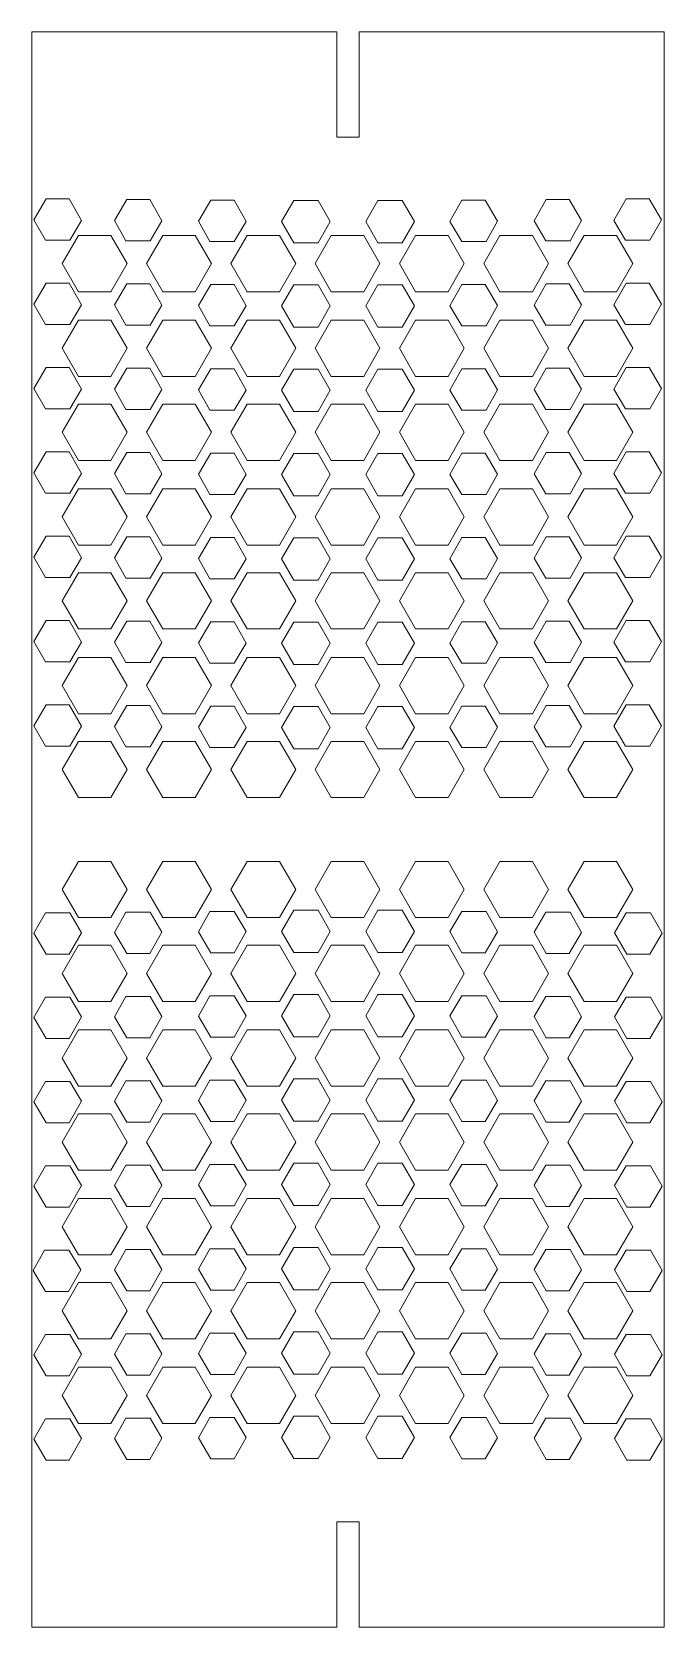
# Model space of a CAD drawing. Header units: centimetres. Extents: x 1.7 to 10.7, y -39.1 to -16.4.
import ezdxf

# ---------------------------------------------------------------- set-up
doc = ezdxf.new("R2010")
doc.units = ezdxf.units.CM
doc.header["$MEASUREMENT"] = 0

msp = doc.modelspace()

# ---------------------------------------------------------------- linework, layer by layer
at = {"color": 250, "lineweight": 9}
msp.add_open_spline([(1.67518, -16.38603), (1.67518, -16.38603), (1.67518, -39.08603), (1.67518, -39.08603), (1.67518, -39.08603), (1.67518, -39.08603), (6.01518, -39.08603), (6.01518, -39.08603), (6.01518, -39.08603), (6.01518, -39.08603), (6.01518, -37.58603), (6.01518, -37.58603), (6.01518, -37.58603), (6.01518, -37.58603), (6.33518, -37.58603), (6.33518, -37.58603), (6.33518, -37.58603), (6.33518, -37.58603), (6.33518, -39.08603), (6.33518, -39.08603), (6.33518, -39.08603), (6.33518, -39.08603), (10.67518, -39.08603), (10.67518, -39.08603), (10.67518, -39.08603), (10.67518, -39.08603), (10.67518, -36.44576), (10.67518, -36.44576), (10.67518, -36.44576), (10.67518, -36.44576), (10.67518, -16.38603), (10.67518, -16.38603), (10.67518, -16.38603), (10.67518, -16.38603), (6.33518, -16.38603), (6.33518, -16.38603), (6.33518, -16.38603), (6.33518, -16.38603), (6.33518, -17.88603), (6.33518, -17.88603), (6.33518, -17.88603), (6.33518, -17.88603), (6.01518, -17.88603), (6.01518, -17.88603), (6.01518, -17.88603), (6.01518, -17.88603), (6.01518, -16.38603), (6.01518, -16.38603), (6.01518, -16.38603), (6.01518, -16.38603), (1.67518, -16.38603), (1.67518, -16.38603)], degree=3, knots=[0, 0, 0, 0, 0.07142857, 0.07142857, 0.07142857, 0.07142857, 0.14285714, 0.14285714, 0.14285714, 0.14285714, 0.21428571, 0.21428571, 0.21428571, 0.21428571, 0.28571429, 0.28571429, 0.28571429, 0.28571429, 0.35714286, 0.35714286, 0.35714286, 0.35714286, 0.42857143, 0.42857143, 0.42857143, 0.42857143, 0.5, 0.5, 0.5, 0.5, 0.57142857, 0.57142857, 0.57142857, 0.57142857, 0.64285714, 0.64285714, 0.64285714, 0.64285714, 0.71428571, 0.71428571, 0.71428571, 0.71428571, 0.78571429, 0.78571429, 0.78571429, 0.78571429, 0.85714286, 0.85714286, 0.85714286, 0.85714286, 1, 1, 1, 1], dxfattribs=at)
at = {"lineweight": 9}
for points in [[(2.37992, -19.06789), (2.37992, -19.06789), (2.20728, -18.76376), (2.20728, -18.76376), (2.20728, -18.76376), (2.20728, -18.76376), (1.87962, -18.76376), (1.87962, -18.76376), (1.87962, -18.76376), (1.87962, -18.76376), (1.70407, -19.06218), (1.70407, -19.06218), (1.70407, -19.06218), (1.70407, -19.06218), (1.86659, -19.34896), (1.86659, -19.34896), (1.86659, -19.34896), (1.86659, -19.34896), (2.21299, -19.35174), (2.21299, -19.35174), (2.21299, -19.35174), (2.21299, -19.35174), (2.37992, -19.06789), (2.37992, -19.06789)], [(3.3595, -19.36133), (3.3595, -19.36133), (3.52726, -19.07607), (3.52726, -19.07607), (3.52726, -19.07607), (3.52726, -19.07607), (3.35526, -18.773), (3.35526, -18.773), (3.35526, -18.773), (3.35526, -18.773), (3.02498, -18.773), (3.02498, -18.773), (3.02498, -18.773), (3.02498, -18.773), (2.84989, -19.07056), (2.84989, -19.07056), (2.84989, -19.07056), (2.84989, -19.07056), (3.0131, -19.35856), (3.0131, -19.35856), (3.0131, -19.35856), (3.0131, -19.35856), (3.3595, -19.36133), (3.3595, -19.36133)], [(4.20961, -19.36815), (4.20961, -19.36815), (4.55601, -19.37093), (4.55601, -19.37093), (4.55601, -19.37093), (4.55601, -19.37093), (4.72455, -19.08434), (4.72455, -19.08434), (4.72455, -19.08434), (4.72455, -19.08434), (4.55314, -18.78221), (4.55314, -18.78221), (4.55314, -18.78221), (4.55314, -18.78221), (4.22041, -18.78221), (4.22041, -18.78221), (4.22041, -18.78221), (4.22041, -18.78221), (4.04575, -19.07902), (4.04575, -19.07902), (4.04575, -19.07902), (4.04575, -19.07902), (4.20961, -19.36815), (4.20961, -19.36815)], [(5.74861, -19.38586), (5.74861, -19.38586), (5.4022, -19.38586), (5.4022, -19.38586), (5.4022, -19.38586), (5.4022, -19.38586), (5.229, -19.08586), (5.229, -19.08586), (5.229, -19.08586), (5.229, -19.08586), (5.4022, -18.78586), (5.4022, -18.78586), (5.4022, -18.78586), (5.4022, -18.78586), (5.74861, -18.78586), (5.74861, -18.78586), (5.74861, -18.78586), (5.74861, -18.78586), (5.92182, -19.08586), (5.92182, -19.08586), (5.92182, -19.08586), (5.92182, -19.08586), (5.74861, -19.38586), (5.74861, -19.38586)], [(6.60175, -18.78586), (6.60175, -18.78586), (6.42854, -19.08586), (6.42854, -19.08586), (6.42854, -19.08586), (6.42854, -19.08586), (6.60175, -19.38586), (6.60175, -19.38586), (6.60175, -19.38586), (6.60175, -19.38586), (6.94816, -19.38586), (6.94816, -19.38586), (6.94816, -19.38586), (6.94816, -19.38586), (7.12136, -19.08586), (7.12136, -19.08586), (7.12136, -19.08586), (7.12136, -19.08586), (6.94816, -18.78586), (6.94816, -18.78586), (6.94816, -18.78586), (6.94816, -18.78586), (6.60175, -18.78586), (6.60175, -18.78586)], [(8.12995, -18.78221), (8.12995, -18.78221), (8.30461, -19.07902), (8.30461, -19.07902), (8.30461, -19.07902), (8.30461, -19.07902), (8.14075, -19.36815), (8.14075, -19.36815), (8.14075, -19.36815), (8.14075, -19.36815), (7.79435, -19.37093), (7.79435, -19.37093), (7.79435, -19.37093), (7.79435, -19.37093), (7.62581, -19.08434), (7.62581, -19.08434), (7.62581, -19.08434), (7.62581, -19.08434), (7.79722, -18.78221), (7.79722, -18.78221), (7.79722, -18.78221), (7.79722, -18.78221), (8.12995, -18.78221), (8.12995, -18.78221)], [(8.8231, -19.07607), (8.8231, -19.07607), (8.9951, -18.773), (8.9951, -18.773), (8.9951, -18.773), (8.9951, -18.773), (9.32538, -18.773), (9.32538, -18.773), (9.32538, -18.773), (9.32538, -18.773), (9.50047, -19.07056), (9.50047, -19.07056), (9.50047, -19.07056), (9.50047, -19.07056), (9.33726, -19.35856), (9.33726, -19.35856), (9.33726, -19.35856), (9.33726, -19.35856), (8.99086, -19.36133), (8.99086, -19.36133), (8.99086, -19.36133), (8.99086, -19.36133), (8.8231, -19.07607), (8.8231, -19.07607)], [(9.96044, -19.06789), (9.96044, -19.06789), (10.13308, -18.76376), (10.13308, -18.76376), (10.13308, -18.76376), (10.13308, -18.76376), (10.46073, -18.76376), (10.46073, -18.76376), (10.46073, -18.76376), (10.46073, -18.76376), (10.63629, -19.06218), (10.63629, -19.06218), (10.63629, -19.06218), (10.63629, -19.06218), (10.47377, -19.34896), (10.47377, -19.34896), (10.47377, -19.34896), (10.47377, -19.34896), (10.12737, -19.35174), (10.12737, -19.35174), (10.12737, -19.35174), (10.12737, -19.35174), (9.96044, -19.06789), (9.96044, -19.06789)], [(2.33762, -20.08286), (2.33762, -20.08286), (2.7995, -20.08286), (2.7995, -20.08286), (2.7995, -20.08286), (2.7995, -20.08286), (3.03044, -19.68286), (3.03044, -19.68286), (3.03044, -19.68286), (3.03044, -19.68286), (2.7995, -19.28286), (2.7995, -19.28286), (2.7995, -19.28286), (2.7995, -19.28286), (2.33762, -19.28286), (2.33762, -19.28286), (2.33762, -19.28286), (2.33762, -19.28286), (2.10668, -19.68286), (2.10668, -19.68286), (2.10668, -19.68286), (2.10668, -19.68286), (2.33762, -20.08286), (2.33762, -20.08286)], [(3.9995, -20.08286), (3.9995, -20.08286), (4.23044, -19.68286), (4.23044, -19.68286), (4.23044, -19.68286), (4.23044, -19.68286), (3.9995, -19.28286), (3.9995, -19.28286), (3.9995, -19.28286), (3.9995, -19.28286), (3.53762, -19.28286), (3.53762, -19.28286), (3.53762, -19.28286), (3.53762, -19.28286), (3.30668, -19.68286), (3.30668, -19.68286), (3.30668, -19.68286), (3.30668, -19.68286), (3.53762, -20.08286), (3.53762, -20.08286), (3.53762, -20.08286), (3.53762, -20.08286), (3.9995, -20.08286), (3.9995, -20.08286)], [(4.50668, -19.68286), (4.50668, -19.68286), (4.73762, -20.08286), (4.73762, -20.08286), (4.73762, -20.08286), (4.73762, -20.08286), (5.1995, -20.08286), (5.1995, -20.08286), (5.1995, -20.08286), (5.1995, -20.08286), (5.43044, -19.68286), (5.43044, -19.68286), (5.43044, -19.68286), (5.43044, -19.68286), (5.1995, -19.28286), (5.1995, -19.28286), (5.1995, -19.28286), (5.1995, -19.28286), (4.73762, -19.28286), (4.73762, -19.28286), (4.73762, -19.28286), (4.73762, -19.28286), (4.50668, -19.68286), (4.50668, -19.68286)], [(6.3995, -20.08286), (6.3995, -20.08286), (6.63044, -19.68286), (6.63044, -19.68286), (6.63044, -19.68286), (6.63044, -19.68286), (6.3995, -19.28286), (6.3995, -19.28286), (6.3995, -19.28286), (6.3995, -19.28286), (5.93762, -19.28286), (5.93762, -19.28286), (5.93762, -19.28286), (5.93762, -19.28286), (5.70668, -19.68286), (5.70668, -19.68286), (5.70668, -19.68286), (5.70668, -19.68286), (5.93762, -20.08286), (5.93762, -20.08286), (5.93762, -20.08286), (5.93762, -20.08286), (6.3995, -20.08286), (6.3995, -20.08286)], [(7.5995, -19.28286), (7.5995, -19.28286), (7.13762, -19.28286), (7.13762, -19.28286), (7.13762, -19.28286), (7.13762, -19.28286), (6.90668, -19.68286), (6.90668, -19.68286), (6.90668, -19.68286), (6.90668, -19.68286), (7.13762, -20.08286), (7.13762, -20.08286), (7.13762, -20.08286), (7.13762, -20.08286), (7.5995, -20.08286), (7.5995, -20.08286), (7.5995, -20.08286), (7.5995, -20.08286), (7.83044, -19.68286), (7.83044, -19.68286), (7.83044, -19.68286), (7.83044, -19.68286), (7.5995, -19.28286), (7.5995, -19.28286)], [(8.7995, -19.28286), (8.7995, -19.28286), (8.33762, -19.28286), (8.33762, -19.28286), (8.33762, -19.28286), (8.33762, -19.28286), (8.10668, -19.68286), (8.10668, -19.68286), (8.10668, -19.68286), (8.10668, -19.68286), (8.33762, -20.08286), (8.33762, -20.08286), (8.33762, -20.08286), (8.33762, -20.08286), (8.7995, -20.08286), (8.7995, -20.08286), (8.7995, -20.08286), (8.7995, -20.08286), (9.03044, -19.68286), (9.03044, -19.68286), (9.03044, -19.68286), (9.03044, -19.68286), (8.7995, -19.28286), (8.7995, -19.28286)], [(10.23044, -19.68286), (10.23044, -19.68286), (9.9995, -19.28286), (9.9995, -19.28286), (9.9995, -19.28286), (9.9995, -19.28286), (9.53762, -19.28286), (9.53762, -19.28286), (9.53762, -19.28286), (9.53762, -19.28286), (9.30668, -19.68286), (9.30668, -19.68286), (9.30668, -19.68286), (9.30668, -19.68286), (9.53762, -20.08286), (9.53762, -20.08286), (9.53762, -20.08286), (9.53762, -20.08286), (9.9995, -20.08286), (9.9995, -20.08286), (9.9995, -20.08286), (9.9995, -20.08286), (10.23044, -19.68286), (10.23044, -19.68286)], [(2.20728, -19.96376), (2.20728, -19.96376), (1.87962, -19.96376), (1.87962, -19.96376), (1.87962, -19.96376), (1.87962, -19.96376), (1.70407, -20.26218), (1.70407, -20.26218), (1.70407, -20.26218), (1.70407, -20.26218), (1.86659, -20.54896), (1.86659, -20.54896), (1.86659, -20.54896), (1.86659, -20.54896), (2.21299, -20.55174), (2.21299, -20.55174), (2.21299, -20.55174), (2.21299, -20.55174), (2.37992, -20.26789), (2.37992, -20.26789), (2.37992, -20.26789), (2.37992, -20.26789), (2.20728, -19.96376), (2.20728, -19.96376)], [(3.35526, -19.973), (3.35526, -19.973), (3.02498, -19.973), (3.02498, -19.973), (3.02498, -19.973), (3.02498, -19.973), (2.84989, -20.27056), (2.84989, -20.27056), (2.84989, -20.27056), (2.84989, -20.27056), (3.0131, -20.55856), (3.0131, -20.55856), (3.0131, -20.55856), (3.0131, -20.55856), (3.3595, -20.56133), (3.3595, -20.56133), (3.3595, -20.56133), (3.3595, -20.56133), (3.52726, -20.27607), (3.52726, -20.27607), (3.52726, -20.27607), (3.52726, -20.27607), (3.35526, -19.973), (3.35526, -19.973)], [(9.50047, -20.27056), (9.50047, -20.27056), (9.33726, -20.55856), (9.33726, -20.55856), (9.33726, -20.55856), (9.33726, -20.55856), (8.99086, -20.56133), (8.99086, -20.56133), (8.99086, -20.56133), (8.99086, -20.56133), (8.8231, -20.27607), (8.8231, -20.27607), (8.8231, -20.27607), (8.8231, -20.27607), (8.9951, -19.973), (8.9951, -19.973), (8.9951, -19.973), (8.9951, -19.973), (9.32538, -19.973), (9.32538, -19.973), (9.32538, -19.973), (9.32538, -19.973), (9.50047, -20.27056), (9.50047, -20.27056)], [(10.12737, -20.55174), (10.12737, -20.55174), (9.96044, -20.26789), (9.96044, -20.26789), (9.96044, -20.26789), (9.96044, -20.26789), (10.13308, -19.96376), (10.13308, -19.96376), (10.13308, -19.96376), (10.13308, -19.96376), (10.46073, -19.96376), (10.46073, -19.96376), (10.46073, -19.96376), (10.46073, -19.96376), (10.63629, -20.26218), (10.63629, -20.26218), (10.63629, -20.26218), (10.63629, -20.26218), (10.47377, -20.54896), (10.47377, -20.54896), (10.47377, -20.54896), (10.47377, -20.54896), (10.12737, -20.55174), (10.12737, -20.55174)], [(4.20961, -20.56815), (4.20961, -20.56815), (4.55601, -20.57093), (4.55601, -20.57093), (4.55601, -20.57093), (4.55601, -20.57093), (4.72455, -20.28434), (4.72455, -20.28434), (4.72455, -20.28434), (4.72455, -20.28434), (4.55314, -19.98221), (4.55314, -19.98221), (4.55314, -19.98221), (4.55314, -19.98221), (4.22041, -19.98221), (4.22041, -19.98221), (4.22041, -19.98221), (4.22041, -19.98221), (4.04575, -20.27902), (4.04575, -20.27902), (4.04575, -20.27902), (4.04575, -20.27902), (4.20961, -20.56815), (4.20961, -20.56815)], [(5.4022, -19.98586), (5.4022, -19.98586), (5.74861, -19.98586), (5.74861, -19.98586), (5.74861, -19.98586), (5.74861, -19.98586), (5.92182, -20.28586), (5.92182, -20.28586), (5.92182, -20.28586), (5.92182, -20.28586), (5.74861, -20.58586), (5.74861, -20.58586), (5.74861, -20.58586), (5.74861, -20.58586), (5.4022, -20.58586), (5.4022, -20.58586), (5.4022, -20.58586), (5.4022, -20.58586), (5.229, -20.28586), (5.229, -20.28586), (5.229, -20.28586), (5.229, -20.28586), (5.4022, -19.98586), (5.4022, -19.98586)], [(7.12136, -20.28586), (7.12136, -20.28586), (6.94816, -19.98586), (6.94816, -19.98586), (6.94816, -19.98586), (6.94816, -19.98586), (6.60175, -19.98586), (6.60175, -19.98586), (6.60175, -19.98586), (6.60175, -19.98586), (6.42854, -20.28586), (6.42854, -20.28586), (6.42854, -20.28586), (6.42854, -20.28586), (6.60175, -20.58586), (6.60175, -20.58586), (6.60175, -20.58586), (6.60175, -20.58586), (6.94816, -20.58586), (6.94816, -20.58586), (6.94816, -20.58586), (6.94816, -20.58586), (7.12136, -20.28586), (7.12136, -20.28586)], [(7.62581, -20.28434), (7.62581, -20.28434), (7.79722, -19.98221), (7.79722, -19.98221), (7.79722, -19.98221), (7.79722, -19.98221), (8.12995, -19.98221), (8.12995, -19.98221), (8.12995, -19.98221), (8.12995, -19.98221), (8.30461, -20.27902), (8.30461, -20.27902), (8.30461, -20.27902), (8.30461, -20.27902), (8.14075, -20.56815), (8.14075, -20.56815), (8.14075, -20.56815), (8.14075, -20.56815), (7.79435, -20.57093), (7.79435, -20.57093), (7.79435, -20.57093), (7.79435, -20.57093), (7.62581, -20.28434), (7.62581, -20.28434)], [(2.33762, -20.48885), (2.33762, -20.48885), (2.7995, -20.48885), (2.7995, -20.48885), (2.7995, -20.48885), (2.7995, -20.48885), (3.03044, -20.88885), (3.03044, -20.88885), (3.03044, -20.88885), (3.03044, -20.88885), (2.7995, -21.28885), (2.7995, -21.28885), (2.7995, -21.28885), (2.7995, -21.28885), (2.33762, -21.28885), (2.33762, -21.28885), (2.33762, -21.28885), (2.33762, -21.28885), (2.10668, -20.88885), (2.10668, -20.88885), (2.10668, -20.88885), (2.10668, -20.88885), (2.33762, -20.48885), (2.33762, -20.48885)], [(3.9995, -21.28885), (3.9995, -21.28885), (3.53762, -21.28885), (3.53762, -21.28885), (3.53762, -21.28885), (3.53762, -21.28885), (3.30668, -20.88885), (3.30668, -20.88885), (3.30668, -20.88885), (3.30668, -20.88885), (3.53762, -20.48885), (3.53762, -20.48885), (3.53762, -20.48885), (3.53762, -20.48885), (3.9995, -20.48885), (3.9995, -20.48885), (3.9995, -20.48885), (3.9995, -20.48885), (4.23044, -20.88885), (4.23044, -20.88885), (4.23044, -20.88885), (4.23044, -20.88885), (3.9995, -21.28885), (3.9995, -21.28885)], [(4.50668, -20.88885), (4.50668, -20.88885), (4.73762, -20.48885), (4.73762, -20.48885), (4.73762, -20.48885), (4.73762, -20.48885), (5.1995, -20.48885), (5.1995, -20.48885), (5.1995, -20.48885), (5.1995, -20.48885), (5.43044, -20.88885), (5.43044, -20.88885), (5.43044, -20.88885), (5.43044, -20.88885), (5.1995, -21.28885), (5.1995, -21.28885), (5.1995, -21.28885), (5.1995, -21.28885), (4.73762, -21.28885), (4.73762, -21.28885), (4.73762, -21.28885), (4.73762, -21.28885), (4.50668, -20.88885), (4.50668, -20.88885)], [(5.93762, -20.48885), (5.93762, -20.48885), (6.3995, -20.48885), (6.3995, -20.48885), (6.3995, -20.48885), (6.3995, -20.48885), (6.63044, -20.88885), (6.63044, -20.88885), (6.63044, -20.88885), (6.63044, -20.88885), (6.3995, -21.28885), (6.3995, -21.28885), (6.3995, -21.28885), (6.3995, -21.28885), (5.93762, -21.28885), (5.93762, -21.28885), (5.93762, -21.28885), (5.93762, -21.28885), (5.70668, -20.88885), (5.70668, -20.88885), (5.70668, -20.88885), (5.70668, -20.88885), (5.93762, -20.48885), (5.93762, -20.48885)], [(7.5995, -20.48885), (7.5995, -20.48885), (7.83044, -20.88885), (7.83044, -20.88885), (7.83044, -20.88885), (7.83044, -20.88885), (7.5995, -21.28885), (7.5995, -21.28885), (7.5995, -21.28885), (7.5995, -21.28885), (7.13762, -21.28885), (7.13762, -21.28885), (7.13762, -21.28885), (7.13762, -21.28885), (6.90668, -20.88885), (6.90668, -20.88885), (6.90668, -20.88885), (6.90668, -20.88885), (7.13762, -20.48885), (7.13762, -20.48885), (7.13762, -20.48885), (7.13762, -20.48885), (7.5995, -20.48885), (7.5995, -20.48885)], [(8.7995, -21.28885), (8.7995, -21.28885), (8.33762, -21.28885), (8.33762, -21.28885), (8.33762, -21.28885), (8.33762, -21.28885), (8.10668, -20.88885), (8.10668, -20.88885), (8.10668, -20.88885), (8.10668, -20.88885), (8.33762, -20.48885), (8.33762, -20.48885), (8.33762, -20.48885), (8.33762, -20.48885), (8.7995, -20.48885), (8.7995, -20.48885), (8.7995, -20.48885), (8.7995, -20.48885), (9.03044, -20.88885), (9.03044, -20.88885), (9.03044, -20.88885), (9.03044, -20.88885), (8.7995, -21.28885), (8.7995, -21.28885)], [(9.9995, -20.48885), (9.9995, -20.48885), (10.23044, -20.88885), (10.23044, -20.88885), (10.23044, -20.88885), (10.23044, -20.88885), (9.9995, -21.28885), (9.9995, -21.28885), (9.9995, -21.28885), (9.9995, -21.28885), (9.53762, -21.28885), (9.53762, -21.28885), (9.53762, -21.28885), (9.53762, -21.28885), (9.30668, -20.88885), (9.30668, -20.88885), (9.30668, -20.88885), (9.30668, -20.88885), (9.53762, -20.48885), (9.53762, -20.48885), (9.53762, -20.48885), (9.53762, -20.48885), (9.9995, -20.48885), (9.9995, -20.48885)], [(1.70407, -21.46218), (1.70407, -21.46218), (1.86659, -21.74896), (1.86659, -21.74896), (1.86659, -21.74896), (1.86659, -21.74896), (2.21299, -21.75174), (2.21299, -21.75174), (2.21299, -21.75174), (2.21299, -21.75174), (2.37992, -21.46789), (2.37992, -21.46789), (2.37992, -21.46789), (2.37992, -21.46789), (2.20728, -21.16376), (2.20728, -21.16376), (2.20728, -21.16376), (2.20728, -21.16376), (1.87962, -21.16376), (1.87962, -21.16376), (1.87962, -21.16376), (1.87962, -21.16376), (1.70407, -21.46218), (1.70407, -21.46218)], [(3.02498, -21.173), (3.02498, -21.173), (2.84989, -21.47056), (2.84989, -21.47056), (2.84989, -21.47056), (2.84989, -21.47056), (3.0131, -21.75856), (3.0131, -21.75856), (3.0131, -21.75856), (3.0131, -21.75856), (3.3595, -21.76133), (3.3595, -21.76133), (3.3595, -21.76133), (3.3595, -21.76133), (3.52726, -21.47607), (3.52726, -21.47607), (3.52726, -21.47607), (3.52726, -21.47607), (3.35526, -21.173), (3.35526, -21.173), (3.35526, -21.173), (3.35526, -21.173), (3.02498, -21.173), (3.02498, -21.173)], [(4.55314, -21.18221), (4.55314, -21.18221), (4.22041, -21.18221), (4.22041, -21.18221), (4.22041, -21.18221), (4.22041, -21.18221), (4.04575, -21.47902), (4.04575, -21.47902), (4.04575, -21.47902), (4.04575, -21.47902), (4.20961, -21.76815), (4.20961, -21.76815), (4.20961, -21.76815), (4.20961, -21.76815), (4.55601, -21.77093), (4.55601, -21.77093), (4.55601, -21.77093), (4.55601, -21.77093), (4.72455, -21.48434), (4.72455, -21.48434), (4.72455, -21.48434), (4.72455, -21.48434), (4.55314, -21.18221), (4.55314, -21.18221)], [(5.4022, -21.78586), (5.4022, -21.78586), (5.229, -21.48586), (5.229, -21.48586), (5.229, -21.48586), (5.229, -21.48586), (5.4022, -21.18586), (5.4022, -21.18586), (5.4022, -21.18586), (5.4022, -21.18586), (5.74861, -21.18586), (5.74861, -21.18586), (5.74861, -21.18586), (5.74861, -21.18586), (5.92182, -21.48586), (5.92182, -21.48586), (5.92182, -21.48586), (5.92182, -21.48586), (5.74861, -21.78586), (5.74861, -21.78586), (5.74861, -21.78586), (5.74861, -21.78586), (5.4022, -21.78586), (5.4022, -21.78586)], [(6.94816, -21.78586), (6.94816, -21.78586), (7.12136, -21.48586), (7.12136, -21.48586), (7.12136, -21.48586), (7.12136, -21.48586), (6.94816, -21.18586), (6.94816, -21.18586), (6.94816, -21.18586), (6.94816, -21.18586), (6.60175, -21.18586), (6.60175, -21.18586), (6.60175, -21.18586), (6.60175, -21.18586), (6.42854, -21.48586), (6.42854, -21.48586), (6.42854, -21.48586), (6.42854, -21.48586), (6.60175, -21.78586), (6.60175, -21.78586), (6.60175, -21.78586), (6.60175, -21.78586), (6.94816, -21.78586), (6.94816, -21.78586)], [(7.79435, -21.77093), (7.79435, -21.77093), (7.62581, -21.48434), (7.62581, -21.48434), (7.62581, -21.48434), (7.62581, -21.48434), (7.79722, -21.18221), (7.79722, -21.18221), (7.79722, -21.18221), (7.79722, -21.18221), (8.12995, -21.18221), (8.12995, -21.18221), (8.12995, -21.18221), (8.12995, -21.18221), (8.30461, -21.47902), (8.30461, -21.47902), (8.30461, -21.47902), (8.30461, -21.47902), (8.14075, -21.76815), (8.14075, -21.76815), (8.14075, -21.76815), (8.14075, -21.76815), (7.79435, -21.77093), (7.79435, -21.77093)], [(8.99086, -21.76133), (8.99086, -21.76133), (8.8231, -21.47607), (8.8231, -21.47607), (8.8231, -21.47607), (8.8231, -21.47607), (8.9951, -21.173), (8.9951, -21.173), (8.9951, -21.173), (8.9951, -21.173), (9.32538, -21.173), (9.32538, -21.173), (9.32538, -21.173), (9.32538, -21.173), (9.50047, -21.47056), (9.50047, -21.47056), (9.50047, -21.47056), (9.50047, -21.47056), (9.33726, -21.75856), (9.33726, -21.75856), (9.33726, -21.75856), (9.33726, -21.75856), (8.99086, -21.76133), (8.99086, -21.76133)], [(10.12737, -21.75174), (10.12737, -21.75174), (9.96044, -21.46789), (9.96044, -21.46789), (9.96044, -21.46789), (9.96044, -21.46789), (10.13308, -21.16376), (10.13308, -21.16376), (10.13308, -21.16376), (10.13308, -21.16376), (10.46073, -21.16376), (10.46073, -21.16376), (10.46073, -21.16376), (10.46073, -21.16376), (10.63629, -21.46218), (10.63629, -21.46218), (10.63629, -21.46218), (10.63629, -21.46218), (10.47377, -21.74896), (10.47377, -21.74896), (10.47377, -21.74896), (10.47377, -21.74896), (10.12737, -21.75174), (10.12737, -21.75174)], [(3.03044, -22.08286), (3.03044, -22.08286), (2.7995, -21.68286), (2.7995, -21.68286), (2.7995, -21.68286), (2.7995, -21.68286), (2.33762, -21.68286), (2.33762, -21.68286), (2.33762, -21.68286), (2.33762, -21.68286), (2.10668, -22.08286), (2.10668, -22.08286), (2.10668, -22.08286), (2.10668, -22.08286), (2.33762, -22.48286), (2.33762, -22.48286), (2.33762, -22.48286), (2.33762, -22.48286), (2.7995, -22.48286), (2.7995, -22.48286), (2.7995, -22.48286), (2.7995, -22.48286), (3.03044, -22.08286), (3.03044, -22.08286)], [(3.30668, -22.08286), (3.30668, -22.08286), (3.53762, -22.48286), (3.53762, -22.48286), (3.53762, -22.48286), (3.53762, -22.48286), (3.9995, -22.48286), (3.9995, -22.48286), (3.9995, -22.48286), (3.9995, -22.48286), (4.23044, -22.08286), (4.23044, -22.08286), (4.23044, -22.08286), (4.23044, -22.08286), (3.9995, -21.68286), (3.9995, -21.68286), (3.9995, -21.68286), (3.9995, -21.68286), (3.53762, -21.68286), (3.53762, -21.68286), (3.53762, -21.68286), (3.53762, -21.68286), (3.30668, -22.08286), (3.30668, -22.08286)], [(4.50668, -22.08286), (4.50668, -22.08286), (4.73762, -22.48286), (4.73762, -22.48286), (4.73762, -22.48286), (4.73762, -22.48286), (5.1995, -22.48286), (5.1995, -22.48286), (5.1995, -22.48286), (5.1995, -22.48286), (5.43044, -22.08286), (5.43044, -22.08286), (5.43044, -22.08286), (5.43044, -22.08286), (5.1995, -21.68286), (5.1995, -21.68286), (5.1995, -21.68286), (5.1995, -21.68286), (4.73762, -21.68286), (4.73762, -21.68286), (4.73762, -21.68286), (4.73762, -21.68286), (4.50668, -22.08286), (4.50668, -22.08286)], [(6.63044, -22.08286), (6.63044, -22.08286), (6.3995, -21.68286), (6.3995, -21.68286), (6.3995, -21.68286), (6.3995, -21.68286), (5.93762, -21.68286), (5.93762, -21.68286), (5.93762, -21.68286), (5.93762, -21.68286), (5.70668, -22.08286), (5.70668, -22.08286), (5.70668, -22.08286), (5.70668, -22.08286), (5.93762, -22.48286), (5.93762, -22.48286), (5.93762, -22.48286), (5.93762, -22.48286), (6.3995, -22.48286), (6.3995, -22.48286), (6.3995, -22.48286), (6.3995, -22.48286), (6.63044, -22.08286), (6.63044, -22.08286)], [(7.5995, -22.48286), (7.5995, -22.48286), (7.83044, -22.08286), (7.83044, -22.08286), (7.83044, -22.08286), (7.83044, -22.08286), (7.5995, -21.68286), (7.5995, -21.68286), (7.5995, -21.68286), (7.5995, -21.68286), (7.13762, -21.68286), (7.13762, -21.68286), (7.13762, -21.68286), (7.13762, -21.68286), (6.90668, -22.08286), (6.90668, -22.08286), (6.90668, -22.08286), (6.90668, -22.08286), (7.13762, -22.48286), (7.13762, -22.48286), (7.13762, -22.48286), (7.13762, -22.48286), (7.5995, -22.48286), (7.5995, -22.48286)], [(8.7995, -21.68286), (8.7995, -21.68286), (8.33762, -21.68286), (8.33762, -21.68286), (8.33762, -21.68286), (8.33762, -21.68286), (8.10668, -22.08286), (8.10668, -22.08286), (8.10668, -22.08286), (8.10668, -22.08286), (8.33762, -22.48286), (8.33762, -22.48286), (8.33762, -22.48286), (8.33762, -22.48286), (8.7995, -22.48286), (8.7995, -22.48286), (8.7995, -22.48286), (8.7995, -22.48286), (9.03044, -22.08286), (9.03044, -22.08286), (9.03044, -22.08286), (9.03044, -22.08286), (8.7995, -21.68286), (8.7995, -21.68286)], [(9.53762, -22.48286), (9.53762, -22.48286), (9.9995, -22.48286), (9.9995, -22.48286), (9.9995, -22.48286), (9.9995, -22.48286), (10.23044, -22.08286), (10.23044, -22.08286), (10.23044, -22.08286), (10.23044, -22.08286), (9.9995, -21.68286), (9.9995, -21.68286), (9.9995, -21.68286), (9.9995, -21.68286), (9.53762, -21.68286), (9.53762, -21.68286), (9.53762, -21.68286), (9.53762, -21.68286), (9.30668, -22.08286), (9.30668, -22.08286), (9.30668, -22.08286), (9.30668, -22.08286), (9.53762, -22.48286), (9.53762, -22.48286)], [(2.21299, -22.95174), (2.21299, -22.95174), (2.37992, -22.66789), (2.37992, -22.66789), (2.37992, -22.66789), (2.37992, -22.66789), (2.20728, -22.36376), (2.20728, -22.36376), (2.20728, -22.36376), (2.20728, -22.36376), (1.87962, -22.36376), (1.87962, -22.36376), (1.87962, -22.36376), (1.87962, -22.36376), (1.70407, -22.66218), (1.70407, -22.66218), (1.70407, -22.66218), (1.70407, -22.66218), (1.86659, -22.94896), (1.86659, -22.94896), (1.86659, -22.94896), (1.86659, -22.94896), (2.21299, -22.95174), (2.21299, -22.95174)], [(3.3595, -22.96133), (3.3595, -22.96133), (3.52726, -22.67607), (3.52726, -22.67607), (3.52726, -22.67607), (3.52726, -22.67607), (3.35526, -22.373), (3.35526, -22.373), (3.35526, -22.373), (3.35526, -22.373), (3.02498, -22.373), (3.02498, -22.373), (3.02498, -22.373), (3.02498, -22.373), (2.84989, -22.67056), (2.84989, -22.67056), (2.84989, -22.67056), (2.84989, -22.67056), (3.0131, -22.95856), (3.0131, -22.95856), (3.0131, -22.95856), (3.0131, -22.95856), (3.3595, -22.96133), (3.3595, -22.96133)], [(4.55601, -22.97093), (4.55601, -22.97093), (4.72455, -22.68434), (4.72455, -22.68434), (4.72455, -22.68434), (4.72455, -22.68434), (4.55314, -22.38221), (4.55314, -22.38221), (4.55314, -22.38221), (4.55314, -22.38221), (4.22041, -22.38221), (4.22041, -22.38221), (4.22041, -22.38221), (4.22041, -22.38221), (4.04575, -22.67902), (4.04575, -22.67902), (4.04575, -22.67902), (4.04575, -22.67902), (4.20961, -22.96815), (4.20961, -22.96815), (4.20961, -22.96815), (4.20961, -22.96815), (4.55601, -22.97093), (4.55601, -22.97093)], [(5.92182, -22.68586), (5.92182, -22.68586), (5.74861, -22.98586), (5.74861, -22.98586), (5.74861, -22.98586), (5.74861, -22.98586), (5.4022, -22.98586), (5.4022, -22.98586), (5.4022, -22.98586), (5.4022, -22.98586), (5.229, -22.68586), (5.229, -22.68586), (5.229, -22.68586), (5.229, -22.68586), (5.4022, -22.38586), (5.4022, -22.38586), (5.4022, -22.38586), (5.4022, -22.38586), (5.74861, -22.38586), (5.74861, -22.38586), (5.74861, -22.38586), (5.74861, -22.38586), (5.92182, -22.68586), (5.92182, -22.68586)], [(7.12136, -22.68586), (7.12136, -22.68586), (6.94816, -22.38586), (6.94816, -22.38586), (6.94816, -22.38586), (6.94816, -22.38586), (6.60175, -22.38586), (6.60175, -22.38586), (6.60175, -22.38586), (6.60175, -22.38586), (6.42854, -22.68586), (6.42854, -22.68586), (6.42854, -22.68586), (6.42854, -22.68586), (6.60175, -22.98586), (6.60175, -22.98586), (6.60175, -22.98586), (6.60175, -22.98586), (6.94816, -22.98586), (6.94816, -22.98586), (6.94816, -22.98586), (6.94816, -22.98586), (7.12136, -22.68586), (7.12136, -22.68586)], [(8.14075, -22.96815), (8.14075, -22.96815), (7.79435, -22.97093), (7.79435, -22.97093), (7.79435, -22.97093), (7.79435, -22.97093), (7.62581, -22.68434), (7.62581, -22.68434), (7.62581, -22.68434), (7.62581, -22.68434), (7.79722, -22.38221), (7.79722, -22.38221), (7.79722, -22.38221), (7.79722, -22.38221), (8.12995, -22.38221), (8.12995, -22.38221), (8.12995, -22.38221), (8.12995, -22.38221), (8.30461, -22.67902), (8.30461, -22.67902), (8.30461, -22.67902), (8.30461, -22.67902), (8.14075, -22.96815), (8.14075, -22.96815)], [(9.50047, -22.67056), (9.50047, -22.67056), (9.33726, -22.95856), (9.33726, -22.95856), (9.33726, -22.95856), (9.33726, -22.95856), (8.99086, -22.96133), (8.99086, -22.96133), (8.99086, -22.96133), (8.99086, -22.96133), (8.8231, -22.67607), (8.8231, -22.67607), (8.8231, -22.67607), (8.8231, -22.67607), (8.9951, -22.373), (8.9951, -22.373), (8.9951, -22.373), (8.9951, -22.373), (9.32538, -22.373), (9.32538, -22.373), (9.32538, -22.373), (9.32538, -22.373), (9.50047, -22.67056), (9.50047, -22.67056)], [(10.47377, -22.94896), (10.47377, -22.94896), (10.12737, -22.95174), (10.12737, -22.95174), (10.12737, -22.95174), (10.12737, -22.95174), (9.96044, -22.66789), (9.96044, -22.66789), (9.96044, -22.66789), (9.96044, -22.66789), (10.13308, -22.36376), (10.13308, -22.36376), (10.13308, -22.36376), (10.13308, -22.36376), (10.46073, -22.36376), (10.46073, -22.36376), (10.46073, -22.36376), (10.46073, -22.36376), (10.63629, -22.66218), (10.63629, -22.66218), (10.63629, -22.66218), (10.63629, -22.66218), (10.47377, -22.94896), (10.47377, -22.94896)], [(2.7995, -23.68885), (2.7995, -23.68885), (2.33762, -23.68885), (2.33762, -23.68885), (2.33762, -23.68885), (2.33762, -23.68885), (2.10668, -23.28885), (2.10668, -23.28885), (2.10668, -23.28885), (2.10668, -23.28885), (2.33762, -22.88885), (2.33762, -22.88885), (2.33762, -22.88885), (2.33762, -22.88885), (2.7995, -22.88885), (2.7995, -22.88885), (2.7995, -22.88885), (2.7995, -22.88885), (3.03044, -23.28885), (3.03044, -23.28885), (3.03044, -23.28885), (3.03044, -23.28885), (2.7995, -23.68885), (2.7995, -23.68885)], [(3.53762, -23.68885), (3.53762, -23.68885), (3.30668, -23.28885), (3.30668, -23.28885), (3.30668, -23.28885), (3.30668, -23.28885), (3.53762, -22.88885), (3.53762, -22.88885), (3.53762, -22.88885), (3.53762, -22.88885), (3.9995, -22.88885), (3.9995, -22.88885), (3.9995, -22.88885), (3.9995, -22.88885), (4.23044, -23.28885), (4.23044, -23.28885), (4.23044, -23.28885), (4.23044, -23.28885), (3.9995, -23.68885), (3.9995, -23.68885), (3.9995, -23.68885), (3.9995, -23.68885), (3.53762, -23.68885), (3.53762, -23.68885)], [(5.43044, -23.28885), (5.43044, -23.28885), (5.1995, -23.68885), (5.1995, -23.68885), (5.1995, -23.68885), (5.1995, -23.68885), (4.73762, -23.68885), (4.73762, -23.68885), (4.73762, -23.68885), (4.73762, -23.68885), (4.50668, -23.28885), (4.50668, -23.28885), (4.50668, -23.28885), (4.50668, -23.28885), (4.73762, -22.88885), (4.73762, -22.88885), (4.73762, -22.88885), (4.73762, -22.88885), (5.1995, -22.88885), (5.1995, -22.88885), (5.1995, -22.88885), (5.1995, -22.88885), (5.43044, -23.28885), (5.43044, -23.28885)], [(6.3995, -23.68885), (6.3995, -23.68885), (5.93762, -23.68885), (5.93762, -23.68885), (5.93762, -23.68885), (5.93762, -23.68885), (5.70668, -23.28885), (5.70668, -23.28885), (5.70668, -23.28885), (5.70668, -23.28885), (5.93762, -22.88885), (5.93762, -22.88885), (5.93762, -22.88885), (5.93762, -22.88885), (6.3995, -22.88885), (6.3995, -22.88885), (6.3995, -22.88885), (6.3995, -22.88885), (6.63044, -23.28885), (6.63044, -23.28885), (6.63044, -23.28885), (6.63044, -23.28885), (6.3995, -23.68885), (6.3995, -23.68885)], [(7.5995, -22.88885), (7.5995, -22.88885), (7.83044, -23.28885), (7.83044, -23.28885), (7.83044, -23.28885), (7.83044, -23.28885), (7.5995, -23.68885), (7.5995, -23.68885), (7.5995, -23.68885), (7.5995, -23.68885), (7.13762, -23.68885), (7.13762, -23.68885), (7.13762, -23.68885), (7.13762, -23.68885), (6.90668, -23.28885), (6.90668, -23.28885), (6.90668, -23.28885), (6.90668, -23.28885), (7.13762, -22.88885), (7.13762, -22.88885), (7.13762, -22.88885), (7.13762, -22.88885), (7.5995, -22.88885), (7.5995, -22.88885)], [(8.7995, -23.68885), (8.7995, -23.68885), (8.33762, -23.68885), (8.33762, -23.68885), (8.33762, -23.68885), (8.33762, -23.68885), (8.10668, -23.28885), (8.10668, -23.28885), (8.10668, -23.28885), (8.10668, -23.28885), (8.33762, -22.88885), (8.33762, -22.88885), (8.33762, -22.88885), (8.33762, -22.88885), (8.7995, -22.88885), (8.7995, -22.88885), (8.7995, -22.88885), (8.7995, -22.88885), (9.03044, -23.28885), (9.03044, -23.28885), (9.03044, -23.28885), (9.03044, -23.28885), (8.7995, -23.68885), (8.7995, -23.68885)], [(10.23044, -23.28885), (10.23044, -23.28885), (9.9995, -23.68885), (9.9995, -23.68885), (9.9995, -23.68885), (9.9995, -23.68885), (9.53762, -23.68885), (9.53762, -23.68885), (9.53762, -23.68885), (9.53762, -23.68885), (9.30668, -23.28885), (9.30668, -23.28885), (9.30668, -23.28885), (9.30668, -23.28885), (9.53762, -22.88885), (9.53762, -22.88885), (9.53762, -22.88885), (9.53762, -22.88885), (9.9995, -22.88885), (9.9995, -22.88885), (9.9995, -22.88885), (9.9995, -22.88885), (10.23044, -23.28885), (10.23044, -23.28885)], [(1.86659, -24.14896), (1.86659, -24.14896), (2.21299, -24.15174), (2.21299, -24.15174), (2.21299, -24.15174), (2.21299, -24.15174), (2.37992, -23.86789), (2.37992, -23.86789), (2.37992, -23.86789), (2.37992, -23.86789), (2.20728, -23.56376), (2.20728, -23.56376), (2.20728, -23.56376), (2.20728, -23.56376), (1.87962, -23.56376), (1.87962, -23.56376), (1.87962, -23.56376), (1.87962, -23.56376), (1.70407, -23.86218), (1.70407, -23.86218), (1.70407, -23.86218), (1.70407, -23.86218), (1.86659, -24.14896), (1.86659, -24.14896)], [(2.84989, -23.87056), (2.84989, -23.87056), (3.0131, -24.15856), (3.0131, -24.15856), (3.0131, -24.15856), (3.0131, -24.15856), (3.3595, -24.16133), (3.3595, -24.16133), (3.3595, -24.16133), (3.3595, -24.16133), (3.52726, -23.87607), (3.52726, -23.87607), (3.52726, -23.87607), (3.52726, -23.87607), (3.35526, -23.573), (3.35526, -23.573), (3.35526, -23.573), (3.35526, -23.573), (3.02498, -23.573), (3.02498, -23.573), (3.02498, -23.573), (3.02498, -23.573), (2.84989, -23.87056), (2.84989, -23.87056)], [(4.55314, -23.58221), (4.55314, -23.58221), (4.22041, -23.58221), (4.22041, -23.58221), (4.22041, -23.58221), (4.22041, -23.58221), (4.04575, -23.87902), (4.04575, -23.87902), (4.04575, -23.87902), (4.04575, -23.87902), (4.20961, -24.16815), (4.20961, -24.16815), (4.20961, -24.16815), (4.20961, -24.16815), (4.55601, -24.17093), (4.55601, -24.17093), (4.55601, -24.17093), (4.55601, -24.17093), (4.72455, -23.88434), (4.72455, -23.88434), (4.72455, -23.88434), (4.72455, -23.88434), (4.55314, -23.58221), (4.55314, -23.58221)], [(5.74861, -23.58586), (5.74861, -23.58586), (5.92182, -23.88586), (5.92182, -23.88586), (5.92182, -23.88586), (5.92182, -23.88586), (5.74861, -24.18586), (5.74861, -24.18586), (5.74861, -24.18586), (5.74861, -24.18586), (5.4022, -24.18586), (5.4022, -24.18586), (5.4022, -24.18586), (5.4022, -24.18586), (5.229, -23.88586), (5.229, -23.88586), (5.229, -23.88586), (5.229, -23.88586), (5.4022, -23.58586), (5.4022, -23.58586), (5.4022, -23.58586), (5.4022, -23.58586), (5.74861, -23.58586), (5.74861, -23.58586)], [(7.12136, -23.88586), (7.12136, -23.88586), (6.94816, -23.58586), (6.94816, -23.58586), (6.94816, -23.58586), (6.94816, -23.58586), (6.60175, -23.58586), (6.60175, -23.58586), (6.60175, -23.58586), (6.60175, -23.58586), (6.42854, -23.88586), (6.42854, -23.88586), (6.42854, -23.88586), (6.42854, -23.88586), (6.60175, -24.18586), (6.60175, -24.18586), (6.60175, -24.18586), (6.60175, -24.18586), (6.94816, -24.18586), (6.94816, -24.18586), (6.94816, -24.18586), (6.94816, -24.18586), (7.12136, -23.88586), (7.12136, -23.88586)], [(8.30461, -23.87902), (8.30461, -23.87902), (8.14075, -24.16815), (8.14075, -24.16815), (8.14075, -24.16815), (8.14075, -24.16815), (7.79435, -24.17093), (7.79435, -24.17093), (7.79435, -24.17093), (7.79435, -24.17093), (7.62581, -23.88434), (7.62581, -23.88434), (7.62581, -23.88434), (7.62581, -23.88434), (7.79722, -23.58221), (7.79722, -23.58221), (7.79722, -23.58221), (7.79722, -23.58221), (8.12995, -23.58221), (8.12995, -23.58221), (8.12995, -23.58221), (8.12995, -23.58221), (8.30461, -23.87902), (8.30461, -23.87902)], [(8.8231, -23.87607), (8.8231, -23.87607), (8.9951, -23.573), (8.9951, -23.573), (8.9951, -23.573), (8.9951, -23.573), (9.32538, -23.573), (9.32538, -23.573), (9.32538, -23.573), (9.32538, -23.573), (9.50047, -23.87056), (9.50047, -23.87056), (9.50047, -23.87056), (9.50047, -23.87056), (9.33726, -24.15856), (9.33726, -24.15856), (9.33726, -24.15856), (9.33726, -24.15856), (8.99086, -24.16133), (8.99086, -24.16133), (8.99086, -24.16133), (8.99086, -24.16133), (8.8231, -23.87607), (8.8231, -23.87607)], [(9.96044, -23.86789), (9.96044, -23.86789), (10.13308, -23.56376), (10.13308, -23.56376), (10.13308, -23.56376), (10.13308, -23.56376), (10.46073, -23.56376), (10.46073, -23.56376), (10.46073, -23.56376), (10.46073, -23.56376), (10.63629, -23.86218), (10.63629, -23.86218), (10.63629, -23.86218), (10.63629, -23.86218), (10.47377, -24.14896), (10.47377, -24.14896), (10.47377, -24.14896), (10.47377, -24.14896), (10.12737, -24.15174), (10.12737, -24.15174), (10.12737, -24.15174), (10.12737, -24.15174), (9.96044, -23.86789), (9.96044, -23.86789)], [(2.7995, -24.08286), (2.7995, -24.08286), (2.33762, -24.08286), (2.33762, -24.08286), (2.33762, -24.08286), (2.33762, -24.08286), (2.10668, -24.48286), (2.10668, -24.48286), (2.10668, -24.48286), (2.10668, -24.48286), (2.33762, -24.88286), (2.33762, -24.88286), (2.33762, -24.88286), (2.33762, -24.88286), (2.7995, -24.88286), (2.7995, -24.88286), (2.7995, -24.88286), (2.7995, -24.88286), (3.03044, -24.48286), (3.03044, -24.48286), (3.03044, -24.48286), (3.03044, -24.48286), (2.7995, -24.08286), (2.7995, -24.08286)], [(3.9995, -24.88286), (3.9995, -24.88286), (4.23044, -24.48286), (4.23044, -24.48286), (4.23044, -24.48286), (4.23044, -24.48286), (3.9995, -24.08286), (3.9995, -24.08286), (3.9995, -24.08286), (3.9995, -24.08286), (3.53762, -24.08286), (3.53762, -24.08286), (3.53762, -24.08286), (3.53762, -24.08286), (3.30668, -24.48286), (3.30668, -24.48286), (3.30668, -24.48286), (3.30668, -24.48286), (3.53762, -24.88286), (3.53762, -24.88286), (3.53762, -24.88286), (3.53762, -24.88286), (3.9995, -24.88286), (3.9995, -24.88286)], [(5.43044, -24.48286), (5.43044, -24.48286), (5.1995, -24.08286), (5.1995, -24.08286), (5.1995, -24.08286), (5.1995, -24.08286), (4.73762, -24.08286), (4.73762, -24.08286), (4.73762, -24.08286), (4.73762, -24.08286), (4.50668, -24.48286), (4.50668, -24.48286), (4.50668, -24.48286), (4.50668, -24.48286), (4.73762, -24.88286), (4.73762, -24.88286), (4.73762, -24.88286), (4.73762, -24.88286), (5.1995, -24.88286), (5.1995, -24.88286), (5.1995, -24.88286), (5.1995, -24.88286), (5.43044, -24.48286), (5.43044, -24.48286)], [(6.3995, -24.88286), (6.3995, -24.88286), (6.63044, -24.48286), (6.63044, -24.48286), (6.63044, -24.48286), (6.63044, -24.48286), (6.3995, -24.08286), (6.3995, -24.08286), (6.3995, -24.08286), (6.3995, -24.08286), (5.93762, -24.08286), (5.93762, -24.08286), (5.93762, -24.08286), (5.93762, -24.08286), (5.70668, -24.48286), (5.70668, -24.48286), (5.70668, -24.48286), (5.70668, -24.48286), (5.93762, -24.88286), (5.93762, -24.88286), (5.93762, -24.88286), (5.93762, -24.88286), (6.3995, -24.88286), (6.3995, -24.88286)], [(7.5995, -24.08286), (7.5995, -24.08286), (7.13762, -24.08286), (7.13762, -24.08286), (7.13762, -24.08286), (7.13762, -24.08286), (6.90668, -24.48286), (6.90668, -24.48286), (6.90668, -24.48286), (6.90668, -24.48286), (7.13762, -24.88286), (7.13762, -24.88286), (7.13762, -24.88286), (7.13762, -24.88286), (7.5995, -24.88286), (7.5995, -24.88286), (7.5995, -24.88286), (7.5995, -24.88286), (7.83044, -24.48286), (7.83044, -24.48286), (7.83044, -24.48286), (7.83044, -24.48286), (7.5995, -24.08286), (7.5995, -24.08286)], [(8.33762, -24.08286), (8.33762, -24.08286), (8.10668, -24.48286), (8.10668, -24.48286), (8.10668, -24.48286), (8.10668, -24.48286), (8.33762, -24.88286), (8.33762, -24.88286), (8.33762, -24.88286), (8.33762, -24.88286), (8.7995, -24.88286), (8.7995, -24.88286), (8.7995, -24.88286), (8.7995, -24.88286), (9.03044, -24.48286), (9.03044, -24.48286), (9.03044, -24.48286), (9.03044, -24.48286), (8.7995, -24.08286), (8.7995, -24.08286), (8.7995, -24.08286), (8.7995, -24.08286), (8.33762, -24.08286), (8.33762, -24.08286)], [(9.9995, -24.88286), (9.9995, -24.88286), (10.23044, -24.48286), (10.23044, -24.48286), (10.23044, -24.48286), (10.23044, -24.48286), (9.9995, -24.08286), (9.9995, -24.08286), (9.9995, -24.08286), (9.9995, -24.08286), (9.53762, -24.08286), (9.53762, -24.08286), (9.53762, -24.08286), (9.53762, -24.08286), (9.30668, -24.48286), (9.30668, -24.48286), (9.30668, -24.48286), (9.30668, -24.48286), (9.53762, -24.88286), (9.53762, -24.88286), (9.53762, -24.88286), (9.53762, -24.88286), (9.9995, -24.88286), (9.9995, -24.88286)], [(2.21299, -25.35174), (2.21299, -25.35174), (2.37992, -25.06789), (2.37992, -25.06789), (2.37992, -25.06789), (2.37992, -25.06789), (2.20728, -24.76376), (2.20728, -24.76376), (2.20728, -24.76376), (2.20728, -24.76376), (1.87962, -24.76376), (1.87962, -24.76376), (1.87962, -24.76376), (1.87962, -24.76376), (1.70407, -25.06218), (1.70407, -25.06218), (1.70407, -25.06218), (1.70407, -25.06218), (1.86659, -25.34896), (1.86659, -25.34896), (1.86659, -25.34896), (1.86659, -25.34896), (2.21299, -25.35174), (2.21299, -25.35174)], [(3.3595, -25.36133), (3.3595, -25.36133), (3.52726, -25.07607), (3.52726, -25.07607), (3.52726, -25.07607), (3.52726, -25.07607), (3.35526, -24.773), (3.35526, -24.773), (3.35526, -24.773), (3.35526, -24.773), (3.02498, -24.773), (3.02498, -24.773), (3.02498, -24.773), (3.02498, -24.773), (2.84989, -25.07056), (2.84989, -25.07056), (2.84989, -25.07056), (2.84989, -25.07056), (3.0131, -25.35856), (3.0131, -25.35856), (3.0131, -25.35856), (3.0131, -25.35856), (3.3595, -25.36133), (3.3595, -25.36133)], [(4.55601, -25.37093), (4.55601, -25.37093), (4.72455, -25.08434), (4.72455, -25.08434), (4.72455, -25.08434), (4.72455, -25.08434), (4.55314, -24.78221), (4.55314, -24.78221), (4.55314, -24.78221), (4.55314, -24.78221), (4.22041, -24.78221), (4.22041, -24.78221), (4.22041, -24.78221), (4.22041, -24.78221), (4.04575, -25.07902), (4.04575, -25.07902), (4.04575, -25.07902), (4.04575, -25.07902), (4.20961, -25.36815), (4.20961, -25.36815), (4.20961, -25.36815), (4.20961, -25.36815), (4.55601, -25.37093), (4.55601, -25.37093)], [(5.92182, -25.08586), (5.92182, -25.08586), (5.74861, -25.38586), (5.74861, -25.38586), (5.74861, -25.38586), (5.74861, -25.38586), (5.4022, -25.38586), (5.4022, -25.38586), (5.4022, -25.38586), (5.4022, -25.38586), (5.229, -25.08586), (5.229, -25.08586), (5.229, -25.08586), (5.229, -25.08586), (5.4022, -24.78586), (5.4022, -24.78586), (5.4022, -24.78586), (5.4022, -24.78586), (5.74861, -24.78586), (5.74861, -24.78586), (5.74861, -24.78586), (5.74861, -24.78586), (5.92182, -25.08586), (5.92182, -25.08586)], [(6.94816, -25.38586), (6.94816, -25.38586), (7.12136, -25.08586), (7.12136, -25.08586), (7.12136, -25.08586), (7.12136, -25.08586), (6.94816, -24.78586), (6.94816, -24.78586), (6.94816, -24.78586), (6.94816, -24.78586), (6.60175, -24.78586), (6.60175, -24.78586), (6.60175, -24.78586), (6.60175, -24.78586), (6.42854, -25.08586), (6.42854, -25.08586), (6.42854, -25.08586), (6.42854, -25.08586), (6.60175, -25.38586), (6.60175, -25.38586), (6.60175, -25.38586), (6.60175, -25.38586), (6.94816, -25.38586), (6.94816, -25.38586)], [(8.30461, -25.07902), (8.30461, -25.07902), (8.14075, -25.36815), (8.14075, -25.36815), (8.14075, -25.36815), (8.14075, -25.36815), (7.79435, -25.37093), (7.79435, -25.37093), (7.79435, -25.37093), (7.79435, -25.37093), (7.62581, -25.08434), (7.62581, -25.08434), (7.62581, -25.08434), (7.62581, -25.08434), (7.79722, -24.78221), (7.79722, -24.78221), (7.79722, -24.78221), (7.79722, -24.78221), (8.12995, -24.78221), (8.12995, -24.78221), (8.12995, -24.78221), (8.12995, -24.78221), (8.30461, -25.07902), (8.30461, -25.07902)], [(9.32538, -24.773), (9.32538, -24.773), (9.50047, -25.07056), (9.50047, -25.07056), (9.50047, -25.07056), (9.50047, -25.07056), (9.33726, -25.35856), (9.33726, -25.35856), (9.33726, -25.35856), (9.33726, -25.35856), (8.99086, -25.36133), (8.99086, -25.36133), (8.99086, -25.36133), (8.99086, -25.36133), (8.8231, -25.07607), (8.8231, -25.07607), (8.8231, -25.07607), (8.8231, -25.07607), (8.9951, -24.773), (8.9951, -24.773), (8.9951, -24.773), (8.9951, -24.773), (9.32538, -24.773), (9.32538, -24.773)], [(9.96044, -25.06789), (9.96044, -25.06789), (10.13308, -24.76376), (10.13308, -24.76376), (10.13308, -24.76376), (10.13308, -24.76376), (10.46073, -24.76376), (10.46073, -24.76376), (10.46073, -24.76376), (10.46073, -24.76376), (10.63629, -25.06218), (10.63629, -25.06218), (10.63629, -25.06218), (10.63629, -25.06218), (10.47377, -25.34896), (10.47377, -25.34896), (10.47377, -25.34896), (10.47377, -25.34896), (10.12737, -25.35174), (10.12737, -25.35174), (10.12737, -25.35174), (10.12737, -25.35174), (9.96044, -25.06789), (9.96044, -25.06789)], [(2.10668, -25.68885), (2.10668, -25.68885), (2.33762, -25.28885), (2.33762, -25.28885), (2.33762, -25.28885), (2.33762, -25.28885), (2.7995, -25.28885), (2.7995, -25.28885), (2.7995, -25.28885), (2.7995, -25.28885), (3.03044, -25.68885), (3.03044, -25.68885), (3.03044, -25.68885), (3.03044, -25.68885), (2.7995, -26.08885), (2.7995, -26.08885), (2.7995, -26.08885), (2.7995, -26.08885), (2.33762, -26.08885), (2.33762, -26.08885), (2.33762, -26.08885), (2.33762, -26.08885), (2.10668, -25.68885), (2.10668, -25.68885)], [(4.23044, -25.68885), (4.23044, -25.68885), (3.9995, -26.08885), (3.9995, -26.08885), (3.9995, -26.08885), (3.9995, -26.08885), (3.53762, -26.08885), (3.53762, -26.08885), (3.53762, -26.08885), (3.53762, -26.08885), (3.30668, -25.68885), (3.30668, -25.68885), (3.30668, -25.68885), (3.30668, -25.68885), (3.53762, -25.28885), (3.53762, -25.28885), (3.53762, -25.28885), (3.53762, -25.28885), (3.9995, -25.28885), (3.9995, -25.28885), (3.9995, -25.28885), (3.9995, -25.28885), (4.23044, -25.68885), (4.23044, -25.68885)], [(5.1995, -25.28885), (5.1995, -25.28885), (5.43044, -25.68885), (5.43044, -25.68885), (5.43044, -25.68885), (5.43044, -25.68885), (5.1995, -26.08885), (5.1995, -26.08885), (5.1995, -26.08885), (5.1995, -26.08885), (4.73762, -26.08885), (4.73762, -26.08885), (4.73762, -26.08885), (4.73762, -26.08885), (4.50668, -25.68885), (4.50668, -25.68885), (4.50668, -25.68885), (4.50668, -25.68885), (4.73762, -25.28885), (4.73762, -25.28885), (4.73762, -25.28885), (4.73762, -25.28885), (5.1995, -25.28885), (5.1995, -25.28885)], [(6.3995, -25.28885), (6.3995, -25.28885), (6.63044, -25.68885), (6.63044, -25.68885), (6.63044, -25.68885), (6.63044, -25.68885), (6.3995, -26.08885), (6.3995, -26.08885), (6.3995, -26.08885), (6.3995, -26.08885), (5.93762, -26.08885), (5.93762, -26.08885), (5.93762, -26.08885), (5.93762, -26.08885), (5.70668, -25.68885), (5.70668, -25.68885), (5.70668, -25.68885), (5.70668, -25.68885), (5.93762, -25.28885), (5.93762, -25.28885), (5.93762, -25.28885), (5.93762, -25.28885), (6.3995, -25.28885), (6.3995, -25.28885)], [(6.90668, -25.68885), (6.90668, -25.68885), (7.13762, -25.28885), (7.13762, -25.28885), (7.13762, -25.28885), (7.13762, -25.28885), (7.5995, -25.28885), (7.5995, -25.28885), (7.5995, -25.28885), (7.5995, -25.28885), (7.83044, -25.68885), (7.83044, -25.68885), (7.83044, -25.68885), (7.83044, -25.68885), (7.5995, -26.08885), (7.5995, -26.08885), (7.5995, -26.08885), (7.5995, -26.08885), (7.13762, -26.08885), (7.13762, -26.08885), (7.13762, -26.08885), (7.13762, -26.08885), (6.90668, -25.68885), (6.90668, -25.68885)], [(8.7995, -26.08885), (8.7995, -26.08885), (8.33762, -26.08885), (8.33762, -26.08885), (8.33762, -26.08885), (8.33762, -26.08885), (8.10668, -25.68885), (8.10668, -25.68885), (8.10668, -25.68885), (8.10668, -25.68885), (8.33762, -25.28885), (8.33762, -25.28885), (8.33762, -25.28885), (8.33762, -25.28885), (8.7995, -25.28885), (8.7995, -25.28885), (8.7995, -25.28885), (8.7995, -25.28885), (9.03044, -25.68885), (9.03044, -25.68885), (9.03044, -25.68885), (9.03044, -25.68885), (8.7995, -26.08885), (8.7995, -26.08885)], [(9.9995, -25.28885), (9.9995, -25.28885), (10.23044, -25.68885), (10.23044, -25.68885), (10.23044, -25.68885), (10.23044, -25.68885), (9.9995, -26.08885), (9.9995, -26.08885), (9.9995, -26.08885), (9.9995, -26.08885), (9.53762, -26.08885), (9.53762, -26.08885), (9.53762, -26.08885), (9.53762, -26.08885), (9.30668, -25.68885), (9.30668, -25.68885), (9.30668, -25.68885), (9.30668, -25.68885), (9.53762, -25.28885), (9.53762, -25.28885), (9.53762, -25.28885), (9.53762, -25.28885), (9.9995, -25.28885), (9.9995, -25.28885)], [(1.87962, -25.96376), (1.87962, -25.96376), (1.70407, -26.26218), (1.70407, -26.26218), (1.70407, -26.26218), (1.70407, -26.26218), (1.86659, -26.54896), (1.86659, -26.54896), (1.86659, -26.54896), (1.86659, -26.54896), (2.21299, -26.55174), (2.21299, -26.55174), (2.21299, -26.55174), (2.21299, -26.55174), (2.37992, -26.26789), (2.37992, -26.26789), (2.37992, -26.26789), (2.37992, -26.26789), (2.20728, -25.96376), (2.20728, -25.96376), (2.20728, -25.96376), (2.20728, -25.96376), (1.87962, -25.96376), (1.87962, -25.96376)], [(3.02498, -25.973), (3.02498, -25.973), (2.84989, -26.27056), (2.84989, -26.27056), (2.84989, -26.27056), (2.84989, -26.27056), (3.0131, -26.55856), (3.0131, -26.55856), (3.0131, -26.55856), (3.0131, -26.55856), (3.3595, -26.56133), (3.3595, -26.56133), (3.3595, -26.56133), (3.3595, -26.56133), (3.52726, -26.27607), (3.52726, -26.27607), (3.52726, -26.27607), (3.52726, -26.27607), (3.35526, -25.973), (3.35526, -25.973), (3.35526, -25.973), (3.35526, -25.973), (3.02498, -25.973), (3.02498, -25.973)], [(4.55314, -25.98221), (4.55314, -25.98221), (4.22041, -25.98221), (4.22041, -25.98221), (4.22041, -25.98221), (4.22041, -25.98221), (4.04575, -26.27902), (4.04575, -26.27902), (4.04575, -26.27902), (4.04575, -26.27902), (4.20961, -26.56815), (4.20961, -26.56815), (4.20961, -26.56815), (4.20961, -26.56815), (4.55601, -26.57093), (4.55601, -26.57093), (4.55601, -26.57093), (4.55601, -26.57093), (4.72455, -26.28434), (4.72455, -26.28434), (4.72455, -26.28434), (4.72455, -26.28434), (4.55314, -25.98221), (4.55314, -25.98221)], [(5.229, -26.28586), (5.229, -26.28586), (5.4022, -25.98586), (5.4022, -25.98586), (5.4022, -25.98586), (5.4022, -25.98586), (5.74861, -25.98586), (5.74861, -25.98586), (5.74861, -25.98586), (5.74861, -25.98586), (5.92182, -26.28586), (5.92182, -26.28586), (5.92182, -26.28586), (5.92182, -26.28586), (5.74861, -26.58586), (5.74861, -26.58586), (5.74861, -26.58586), (5.74861, -26.58586), (5.4022, -26.58586), (5.4022, -26.58586), (5.4022, -26.58586), (5.4022, -26.58586), (5.229, -26.28586), (5.229, -26.28586)], [(6.94816, -25.98586), (6.94816, -25.98586), (6.60175, -25.98586), (6.60175, -25.98586), (6.60175, -25.98586), (6.60175, -25.98586), (6.42854, -26.28586), (6.42854, -26.28586), (6.42854, -26.28586), (6.42854, -26.28586), (6.60175, -26.58586), (6.60175, -26.58586), (6.60175, -26.58586), (6.60175, -26.58586), (6.94816, -26.58586), (6.94816, -26.58586), (6.94816, -26.58586), (6.94816, -26.58586), (7.12136, -26.28586), (7.12136, -26.28586), (7.12136, -26.28586), (7.12136, -26.28586), (6.94816, -25.98586), (6.94816, -25.98586)], [(7.79722, -25.98221), (7.79722, -25.98221), (8.12995, -25.98221), (8.12995, -25.98221), (8.12995, -25.98221), (8.12995, -25.98221), (8.30461, -26.27902), (8.30461, -26.27902), (8.30461, -26.27902), (8.30461, -26.27902), (8.14075, -26.56815), (8.14075, -26.56815), (8.14075, -26.56815), (8.14075, -26.56815), (7.79435, -26.57093), (7.79435, -26.57093), (7.79435, -26.57093), (7.79435, -26.57093), (7.62581, -26.28434), (7.62581, -26.28434), (7.62581, -26.28434), (7.62581, -26.28434), (7.79722, -25.98221), (7.79722, -25.98221)], [(8.9951, -25.973), (8.9951, -25.973), (9.32538, -25.973), (9.32538, -25.973), (9.32538, -25.973), (9.32538, -25.973), (9.50047, -26.27056), (9.50047, -26.27056), (9.50047, -26.27056), (9.50047, -26.27056), (9.33726, -26.55856), (9.33726, -26.55856), (9.33726, -26.55856), (9.33726, -26.55856), (8.99086, -26.56133), (8.99086, -26.56133), (8.99086, -26.56133), (8.99086, -26.56133), (8.8231, -26.27607), (8.8231, -26.27607), (8.8231, -26.27607), (8.8231, -26.27607), (8.9951, -25.973), (8.9951, -25.973)], [(10.13308, -25.96376), (10.13308, -25.96376), (10.46073, -25.96376), (10.46073, -25.96376), (10.46073, -25.96376), (10.46073, -25.96376), (10.63629, -26.26218), (10.63629, -26.26218), (10.63629, -26.26218), (10.63629, -26.26218), (10.47377, -26.54896), (10.47377, -26.54896), (10.47377, -26.54896), (10.47377, -26.54896), (10.12737, -26.55174), (10.12737, -26.55174), (10.12737, -26.55174), (10.12737, -26.55174), (9.96044, -26.26789), (9.96044, -26.26789), (9.96044, -26.26789), (9.96044, -26.26789), (10.13308, -25.96376), (10.13308, -25.96376)], [(2.7995, -26.48286), (2.7995, -26.48286), (2.33762, -26.48286), (2.33762, -26.48286), (2.33762, -26.48286), (2.33762, -26.48286), (2.10668, -26.88286), (2.10668, -26.88286), (2.10668, -26.88286), (2.10668, -26.88286), (2.33762, -27.28286), (2.33762, -27.28286), (2.33762, -27.28286), (2.33762, -27.28286), (2.7995, -27.28286), (2.7995, -27.28286), (2.7995, -27.28286), (2.7995, -27.28286), (3.03044, -26.88286), (3.03044, -26.88286), (3.03044, -26.88286), (3.03044, -26.88286), (2.7995, -26.48286), (2.7995, -26.48286)], [(3.9995, -26.48286), (3.9995, -26.48286), (3.53762, -26.48286), (3.53762, -26.48286), (3.53762, -26.48286), (3.53762, -26.48286), (3.30668, -26.88286), (3.30668, -26.88286), (3.30668, -26.88286), (3.30668, -26.88286), (3.53762, -27.28286), (3.53762, -27.28286), (3.53762, -27.28286), (3.53762, -27.28286), (3.9995, -27.28286), (3.9995, -27.28286), (3.9995, -27.28286), (3.9995, -27.28286), (4.23044, -26.88286), (4.23044, -26.88286), (4.23044, -26.88286), (4.23044, -26.88286), (3.9995, -26.48286), (3.9995, -26.48286)], [(5.1995, -26.48286), (5.1995, -26.48286), (4.73762, -26.48286), (4.73762, -26.48286), (4.73762, -26.48286), (4.73762, -26.48286), (4.50668, -26.88286), (4.50668, -26.88286), (4.50668, -26.88286), (4.50668, -26.88286), (4.73762, -27.28286), (4.73762, -27.28286), (4.73762, -27.28286), (4.73762, -27.28286), (5.1995, -27.28286), (5.1995, -27.28286), (5.1995, -27.28286), (5.1995, -27.28286), (5.43044, -26.88286), (5.43044, -26.88286), (5.43044, -26.88286), (5.43044, -26.88286), (5.1995, -26.48286), (5.1995, -26.48286)], [(6.63044, -26.88286), (6.63044, -26.88286), (6.3995, -26.48286), (6.3995, -26.48286), (6.3995, -26.48286), (6.3995, -26.48286), (5.93762, -26.48286), (5.93762, -26.48286), (5.93762, -26.48286), (5.93762, -26.48286), (5.70668, -26.88286), (5.70668, -26.88286), (5.70668, -26.88286), (5.70668, -26.88286), (5.93762, -27.28286), (5.93762, -27.28286), (5.93762, -27.28286), (5.93762, -27.28286), (6.3995, -27.28286), (6.3995, -27.28286), (6.3995, -27.28286), (6.3995, -27.28286), (6.63044, -26.88286), (6.63044, -26.88286)], [(7.5995, -27.28286), (7.5995, -27.28286), (7.83044, -26.88286), (7.83044, -26.88286), (7.83044, -26.88286), (7.83044, -26.88286), (7.5995, -26.48286), (7.5995, -26.48286), (7.5995, -26.48286), (7.5995, -26.48286), (7.13762, -26.48286), (7.13762, -26.48286), (7.13762, -26.48286), (7.13762, -26.48286), (6.90668, -26.88286), (6.90668, -26.88286), (6.90668, -26.88286), (6.90668, -26.88286), (7.13762, -27.28286), (7.13762, -27.28286), (7.13762, -27.28286), (7.13762, -27.28286), (7.5995, -27.28286), (7.5995, -27.28286)], [(9.03044, -26.88286), (9.03044, -26.88286), (8.7995, -26.48286), (8.7995, -26.48286), (8.7995, -26.48286), (8.7995, -26.48286), (8.33762, -26.48286), (8.33762, -26.48286), (8.33762, -26.48286), (8.33762, -26.48286), (8.10668, -26.88286), (8.10668, -26.88286), (8.10668, -26.88286), (8.10668, -26.88286), (8.33762, -27.28286), (8.33762, -27.28286), (8.33762, -27.28286), (8.33762, -27.28286), (8.7995, -27.28286), (8.7995, -27.28286), (8.7995, -27.28286), (8.7995, -27.28286), (9.03044, -26.88286), (9.03044, -26.88286)], [(9.53762, -26.48286), (9.53762, -26.48286), (9.30668, -26.88286), (9.30668, -26.88286), (9.30668, -26.88286), (9.30668, -26.88286), (9.53762, -27.28286), (9.53762, -27.28286), (9.53762, -27.28286), (9.53762, -27.28286), (9.9995, -27.28286), (9.9995, -27.28286), (9.9995, -27.28286), (9.9995, -27.28286), (10.23044, -26.88286), (10.23044, -26.88286), (10.23044, -26.88286), (10.23044, -26.88286), (9.9995, -26.48286), (9.9995, -26.48286), (9.9995, -26.48286), (9.9995, -26.48286), (9.53762, -26.48286), (9.53762, -26.48286)], [(3.03044, -28.58919), (3.03044, -28.58919), (2.7995, -28.98919), (2.7995, -28.98919), (2.7995, -28.98919), (2.7995, -28.98919), (2.33762, -28.98919), (2.33762, -28.98919), (2.33762, -28.98919), (2.33762, -28.98919), (2.10668, -28.58919), (2.10668, -28.58919), (2.10668, -28.58919), (2.10668, -28.58919), (2.33762, -28.18919), (2.33762, -28.18919), (2.33762, -28.18919), (2.33762, -28.18919), (2.7995, -28.18919), (2.7995, -28.18919), (2.7995, -28.18919), (2.7995, -28.18919), (3.03044, -28.58919), (3.03044, -28.58919)], [(3.9995, -28.18919), (3.9995, -28.18919), (4.23044, -28.58919), (4.23044, -28.58919), (4.23044, -28.58919), (4.23044, -28.58919), (3.9995, -28.98919), (3.9995, -28.98919), (3.9995, -28.98919), (3.9995, -28.98919), (3.53762, -28.98919), (3.53762, -28.98919), (3.53762, -28.98919), (3.53762, -28.98919), (3.30668, -28.58919), (3.30668, -28.58919), (3.30668, -28.58919), (3.30668, -28.58919), (3.53762, -28.18919), (3.53762, -28.18919), (3.53762, -28.18919), (3.53762, -28.18919), (3.9995, -28.18919), (3.9995, -28.18919)], [(4.50668, -28.58919), (4.50668, -28.58919), (4.73762, -28.18919), (4.73762, -28.18919), (4.73762, -28.18919), (4.73762, -28.18919), (5.1995, -28.18919), (5.1995, -28.18919), (5.1995, -28.18919), (5.1995, -28.18919), (5.43044, -28.58919), (5.43044, -28.58919), (5.43044, -28.58919), (5.43044, -28.58919), (5.1995, -28.98919), (5.1995, -28.98919), (5.1995, -28.98919), (5.1995, -28.98919), (4.73762, -28.98919), (4.73762, -28.98919), (4.73762, -28.98919), (4.73762, -28.98919), (4.50668, -28.58919), (4.50668, -28.58919)], [(6.3995, -28.98919), (6.3995, -28.98919), (5.93762, -28.98919), (5.93762, -28.98919), (5.93762, -28.98919), (5.93762, -28.98919), (5.70668, -28.58919), (5.70668, -28.58919), (5.70668, -28.58919), (5.70668, -28.58919), (5.93762, -28.18919), (5.93762, -28.18919), (5.93762, -28.18919), (5.93762, -28.18919), (6.3995, -28.18919), (6.3995, -28.18919), (6.3995, -28.18919), (6.3995, -28.18919), (6.63044, -28.58919), (6.63044, -28.58919), (6.63044, -28.58919), (6.63044, -28.58919), (6.3995, -28.98919), (6.3995, -28.98919)], [(7.13762, -28.18919), (7.13762, -28.18919), (7.5995, -28.18919), (7.5995, -28.18919), (7.5995, -28.18919), (7.5995, -28.18919), (7.83044, -28.58919), (7.83044, -28.58919), (7.83044, -28.58919), (7.83044, -28.58919), (7.5995, -28.98919), (7.5995, -28.98919), (7.5995, -28.98919), (7.5995, -28.98919), (7.13762, -28.98919), (7.13762, -28.98919), (7.13762, -28.98919), (7.13762, -28.98919), (6.90668, -28.58919), (6.90668, -28.58919), (6.90668, -28.58919), (6.90668, -28.58919), (7.13762, -28.18919), (7.13762, -28.18919)], [(8.33762, -28.18919), (8.33762, -28.18919), (8.7995, -28.18919), (8.7995, -28.18919), (8.7995, -28.18919), (8.7995, -28.18919), (9.03044, -28.58919), (9.03044, -28.58919), (9.03044, -28.58919), (9.03044, -28.58919), (8.7995, -28.98919), (8.7995, -28.98919), (8.7995, -28.98919), (8.7995, -28.98919), (8.33762, -28.98919), (8.33762, -28.98919), (8.33762, -28.98919), (8.33762, -28.98919), (8.10668, -28.58919), (8.10668, -28.58919), (8.10668, -28.58919), (8.10668, -28.58919), (8.33762, -28.18919), (8.33762, -28.18919)], [(10.23044, -28.58919), (10.23044, -28.58919), (9.9995, -28.98919), (9.9995, -28.98919), (9.9995, -28.98919), (9.9995, -28.98919), (9.53762, -28.98919), (9.53762, -28.98919), (9.53762, -28.98919), (9.53762, -28.98919), (9.30668, -28.58919), (9.30668, -28.58919), (9.30668, -28.58919), (9.30668, -28.58919), (9.53762, -28.18919), (9.53762, -28.18919), (9.53762, -28.18919), (9.53762, -28.18919), (9.9995, -28.18919), (9.9995, -28.18919), (9.9995, -28.18919), (9.9995, -28.18919), (10.23044, -28.58919), (10.23044, -28.58919)], [(2.21299, -28.92032), (2.21299, -28.92032), (2.37992, -29.20417), (2.37992, -29.20417), (2.37992, -29.20417), (2.37992, -29.20417), (2.20728, -29.5083), (2.20728, -29.5083), (2.20728, -29.5083), (2.20728, -29.5083), (1.87962, -29.5083), (1.87962, -29.5083), (1.87962, -29.5083), (1.87962, -29.5083), (1.70407, -29.20988), (1.70407, -29.20988), (1.70407, -29.20988), (1.70407, -29.20988), (1.86659, -28.9231), (1.86659, -28.9231), (1.86659, -28.9231), (1.86659, -28.9231), (2.21299, -28.92032), (2.21299, -28.92032)], [(3.0131, -28.9135), (3.0131, -28.9135), (3.3595, -28.91072), (3.3595, -28.91072), (3.3595, -28.91072), (3.3595, -28.91072), (3.52726, -29.19598), (3.52726, -29.19598), (3.52726, -29.19598), (3.52726, -29.19598), (3.35526, -29.49906), (3.35526, -29.49906), (3.35526, -29.49906), (3.35526, -29.49906), (3.02498, -29.49906), (3.02498, -29.49906), (3.02498, -29.49906), (3.02498, -29.49906), (2.84989, -29.20149), (2.84989, -29.20149), (2.84989, -29.20149), (2.84989, -29.20149), (3.0131, -28.9135), (3.0131, -28.9135)], [(4.04575, -29.19304), (4.04575, -29.19304), (4.20961, -28.9039), (4.20961, -28.9039), (4.20961, -28.9039), (4.20961, -28.9039), (4.55601, -28.90113), (4.55601, -28.90113), (4.55601, -28.90113), (4.55601, -28.90113), (4.72455, -29.18772), (4.72455, -29.18772), (4.72455, -29.18772), (4.72455, -29.18772), (4.55314, -29.48985), (4.55314, -29.48985), (4.55314, -29.48985), (4.55314, -29.48985), (4.22041, -29.48985), (4.22041, -29.48985), (4.22041, -29.48985), (4.22041, -29.48985), (4.04575, -29.19304), (4.04575, -29.19304)], [(5.4022, -29.4862), (5.4022, -29.4862), (5.74861, -29.4862), (5.74861, -29.4862), (5.74861, -29.4862), (5.74861, -29.4862), (5.92182, -29.1862), (5.92182, -29.1862), (5.92182, -29.1862), (5.92182, -29.1862), (5.74861, -28.8862), (5.74861, -28.8862), (5.74861, -28.8862), (5.74861, -28.8862), (5.4022, -28.8862), (5.4022, -28.8862), (5.4022, -28.8862), (5.4022, -28.8862), (5.229, -29.1862), (5.229, -29.1862), (5.229, -29.1862), (5.229, -29.1862), (5.4022, -29.4862), (5.4022, -29.4862)], [(6.60175, -28.8862), (6.60175, -28.8862), (6.94816, -28.8862), (6.94816, -28.8862), (6.94816, -28.8862), (6.94816, -28.8862), (7.12136, -29.1862), (7.12136, -29.1862), (7.12136, -29.1862), (7.12136, -29.1862), (6.94816, -29.4862), (6.94816, -29.4862), (6.94816, -29.4862), (6.94816, -29.4862), (6.60175, -29.4862), (6.60175, -29.4862), (6.60175, -29.4862), (6.60175, -29.4862), (6.42854, -29.1862), (6.42854, -29.1862), (6.42854, -29.1862), (6.42854, -29.1862), (6.60175, -28.8862), (6.60175, -28.8862)], [(8.12995, -29.48985), (8.12995, -29.48985), (8.30461, -29.19304), (8.30461, -29.19304), (8.30461, -29.19304), (8.30461, -29.19304), (8.14075, -28.9039), (8.14075, -28.9039), (8.14075, -28.9039), (8.14075, -28.9039), (7.79435, -28.90113), (7.79435, -28.90113), (7.79435, -28.90113), (7.79435, -28.90113), (7.62581, -29.18772), (7.62581, -29.18772), (7.62581, -29.18772), (7.62581, -29.18772), (7.79722, -29.48985), (7.79722, -29.48985), (7.79722, -29.48985), (7.79722, -29.48985), (8.12995, -29.48985), (8.12995, -29.48985)], [(8.99086, -28.91072), (8.99086, -28.91072), (8.8231, -29.19598), (8.8231, -29.19598), (8.8231, -29.19598), (8.8231, -29.19598), (8.9951, -29.49906), (8.9951, -29.49906), (8.9951, -29.49906), (8.9951, -29.49906), (9.32538, -29.49906), (9.32538, -29.49906), (9.32538, -29.49906), (9.32538, -29.49906), (9.50047, -29.20149), (9.50047, -29.20149), (9.50047, -29.20149), (9.50047, -29.20149), (9.33726, -28.9135), (9.33726, -28.9135), (9.33726, -28.9135), (9.33726, -28.9135), (8.99086, -28.91072), (8.99086, -28.91072)], [(9.97044, -29.20417), (9.97044, -29.20417), (10.14308, -29.5083), (10.14308, -29.5083), (10.14308, -29.5083), (10.14308, -29.5083), (10.47073, -29.5083), (10.47073, -29.5083), (10.47073, -29.5083), (10.47073, -29.5083), (10.64629, -29.20988), (10.64629, -29.20988), (10.64629, -29.20988), (10.64629, -29.20988), (10.48377, -28.9231), (10.48377, -28.9231), (10.48377, -28.9231), (10.48377, -28.9231), (10.13737, -28.92032), (10.13737, -28.92032), (10.13737, -28.92032), (10.13737, -28.92032), (9.97044, -29.20417), (9.97044, -29.20417)], [(2.33762, -29.38321), (2.33762, -29.38321), (2.10668, -29.78321), (2.10668, -29.78321), (2.10668, -29.78321), (2.10668, -29.78321), (2.33762, -30.18321), (2.33762, -30.18321), (2.33762, -30.18321), (2.33762, -30.18321), (2.7995, -30.18321), (2.7995, -30.18321), (2.7995, -30.18321), (2.7995, -30.18321), (3.03044, -29.78321), (3.03044, -29.78321), (3.03044, -29.78321), (3.03044, -29.78321), (2.7995, -29.38321), (2.7995, -29.38321), (2.7995, -29.38321), (2.7995, -29.38321), (2.33762, -29.38321), (2.33762, -29.38321)], [(3.9995, -29.38321), (3.9995, -29.38321), (3.53762, -29.38321), (3.53762, -29.38321), (3.53762, -29.38321), (3.53762, -29.38321), (3.30668, -29.78321), (3.30668, -29.78321), (3.30668, -29.78321), (3.30668, -29.78321), (3.53762, -30.18321), (3.53762, -30.18321), (3.53762, -30.18321), (3.53762, -30.18321), (3.9995, -30.18321), (3.9995, -30.18321), (3.9995, -30.18321), (3.9995, -30.18321), (4.23044, -29.78321), (4.23044, -29.78321), (4.23044, -29.78321), (4.23044, -29.78321), (3.9995, -29.38321), (3.9995, -29.38321)], [(5.43044, -29.78321), (5.43044, -29.78321), (5.1995, -29.38321), (5.1995, -29.38321), (5.1995, -29.38321), (5.1995, -29.38321), (4.73762, -29.38321), (4.73762, -29.38321), (4.73762, -29.38321), (4.73762, -29.38321), (4.50668, -29.78321), (4.50668, -29.78321), (4.50668, -29.78321), (4.50668, -29.78321), (4.73762, -30.18321), (4.73762, -30.18321), (4.73762, -30.18321), (4.73762, -30.18321), (5.1995, -30.18321), (5.1995, -30.18321), (5.1995, -30.18321), (5.1995, -30.18321), (5.43044, -29.78321), (5.43044, -29.78321)], [(6.3995, -29.38321), (6.3995, -29.38321), (5.93762, -29.38321), (5.93762, -29.38321), (5.93762, -29.38321), (5.93762, -29.38321), (5.70668, -29.78321), (5.70668, -29.78321), (5.70668, -29.78321), (5.70668, -29.78321), (5.93762, -30.18321), (5.93762, -30.18321), (5.93762, -30.18321), (5.93762, -30.18321), (6.3995, -30.18321), (6.3995, -30.18321), (6.3995, -30.18321), (6.3995, -30.18321), (6.63044, -29.78321), (6.63044, -29.78321), (6.63044, -29.78321), (6.63044, -29.78321), (6.3995, -29.38321), (6.3995, -29.38321)], [(7.13762, -29.38321), (7.13762, -29.38321), (6.90668, -29.78321), (6.90668, -29.78321), (6.90668, -29.78321), (6.90668, -29.78321), (7.13762, -30.18321), (7.13762, -30.18321), (7.13762, -30.18321), (7.13762, -30.18321), (7.5995, -30.18321), (7.5995, -30.18321), (7.5995, -30.18321), (7.5995, -30.18321), (7.83044, -29.78321), (7.83044, -29.78321), (7.83044, -29.78321), (7.83044, -29.78321), (7.5995, -29.38321), (7.5995, -29.38321), (7.5995, -29.38321), (7.5995, -29.38321), (7.13762, -29.38321), (7.13762, -29.38321)], [(8.7995, -29.38321), (8.7995, -29.38321), (8.33762, -29.38321), (8.33762, -29.38321), (8.33762, -29.38321), (8.33762, -29.38321), (8.10668, -29.78321), (8.10668, -29.78321), (8.10668, -29.78321), (8.10668, -29.78321), (8.33762, -30.18321), (8.33762, -30.18321), (8.33762, -30.18321), (8.33762, -30.18321), (8.7995, -30.18321), (8.7995, -30.18321), (8.7995, -30.18321), (8.7995, -30.18321), (9.03044, -29.78321), (9.03044, -29.78321), (9.03044, -29.78321), (9.03044, -29.78321), (8.7995, -29.38321), (8.7995, -29.38321)], [(9.9995, -29.38321), (9.9995, -29.38321), (9.53762, -29.38321), (9.53762, -29.38321), (9.53762, -29.38321), (9.53762, -29.38321), (9.30668, -29.78321), (9.30668, -29.78321), (9.30668, -29.78321), (9.30668, -29.78321), (9.53762, -30.18321), (9.53762, -30.18321), (9.53762, -30.18321), (9.53762, -30.18321), (9.9995, -30.18321), (9.9995, -30.18321), (9.9995, -30.18321), (9.9995, -30.18321), (10.23044, -29.78321), (10.23044, -29.78321), (10.23044, -29.78321), (10.23044, -29.78321), (9.9995, -29.38321), (9.9995, -29.38321)], [(2.21299, -30.12032), (2.21299, -30.12032), (2.37992, -30.40417), (2.37992, -30.40417), (2.37992, -30.40417), (2.37992, -30.40417), (2.20728, -30.7083), (2.20728, -30.7083), (2.20728, -30.7083), (2.20728, -30.7083), (1.87962, -30.7083), (1.87962, -30.7083), (1.87962, -30.7083), (1.87962, -30.7083), (1.70407, -30.40988), (1.70407, -30.40988), (1.70407, -30.40988), (1.70407, -30.40988), (1.86659, -30.1231), (1.86659, -30.1231), (1.86659, -30.1231), (1.86659, -30.1231), (2.21299, -30.12032), (2.21299, -30.12032)], [(3.35526, -30.69906), (3.35526, -30.69906), (3.02498, -30.69906), (3.02498, -30.69906), (3.02498, -30.69906), (3.02498, -30.69906), (2.84989, -30.40149), (2.84989, -30.40149), (2.84989, -30.40149), (2.84989, -30.40149), (3.0131, -30.1135), (3.0131, -30.1135), (3.0131, -30.1135), (3.0131, -30.1135), (3.3595, -30.11072), (3.3595, -30.11072), (3.3595, -30.11072), (3.3595, -30.11072), (3.52726, -30.39598), (3.52726, -30.39598), (3.52726, -30.39598), (3.52726, -30.39598), (3.35526, -30.69906), (3.35526, -30.69906)], [(4.55314, -30.68985), (4.55314, -30.68985), (4.22041, -30.68985), (4.22041, -30.68985), (4.22041, -30.68985), (4.22041, -30.68985), (4.04575, -30.39304), (4.04575, -30.39304), (4.04575, -30.39304), (4.04575, -30.39304), (4.20961, -30.1039), (4.20961, -30.1039), (4.20961, -30.1039), (4.20961, -30.1039), (4.55601, -30.10113), (4.55601, -30.10113), (4.55601, -30.10113), (4.55601, -30.10113), (4.72455, -30.38772), (4.72455, -30.38772), (4.72455, -30.38772), (4.72455, -30.38772), (4.55314, -30.68985), (4.55314, -30.68985)], [(5.4022, -30.0862), (5.4022, -30.0862), (5.229, -30.3862), (5.229, -30.3862), (5.229, -30.3862), (5.229, -30.3862), (5.4022, -30.6862), (5.4022, -30.6862), (5.4022, -30.6862), (5.4022, -30.6862), (5.74861, -30.6862), (5.74861, -30.6862), (5.74861, -30.6862), (5.74861, -30.6862), (5.92182, -30.3862), (5.92182, -30.3862), (5.92182, -30.3862), (5.92182, -30.3862), (5.74861, -30.0862), (5.74861, -30.0862), (5.74861, -30.0862), (5.74861, -30.0862), (5.4022, -30.0862), (5.4022, -30.0862)], [(6.42854, -30.3862), (6.42854, -30.3862), (6.60175, -30.0862), (6.60175, -30.0862), (6.60175, -30.0862), (6.60175, -30.0862), (6.94816, -30.0862), (6.94816, -30.0862), (6.94816, -30.0862), (6.94816, -30.0862), (7.12136, -30.3862), (7.12136, -30.3862), (7.12136, -30.3862), (7.12136, -30.3862), (6.94816, -30.6862), (6.94816, -30.6862), (6.94816, -30.6862), (6.94816, -30.6862), (6.60175, -30.6862), (6.60175, -30.6862), (6.60175, -30.6862), (6.60175, -30.6862), (6.42854, -30.3862), (6.42854, -30.3862)], [(7.79722, -30.68985), (7.79722, -30.68985), (8.12995, -30.68985), (8.12995, -30.68985), (8.12995, -30.68985), (8.12995, -30.68985), (8.30461, -30.39304), (8.30461, -30.39304), (8.30461, -30.39304), (8.30461, -30.39304), (8.14075, -30.1039), (8.14075, -30.1039), (8.14075, -30.1039), (8.14075, -30.1039), (7.79435, -30.10113), (7.79435, -30.10113), (7.79435, -30.10113), (7.79435, -30.10113), (7.62581, -30.38772), (7.62581, -30.38772), (7.62581, -30.38772), (7.62581, -30.38772), (7.79722, -30.68985), (7.79722, -30.68985)], [(8.8231, -30.39598), (8.8231, -30.39598), (8.9951, -30.69906), (8.9951, -30.69906), (8.9951, -30.69906), (8.9951, -30.69906), (9.32538, -30.69906), (9.32538, -30.69906), (9.32538, -30.69906), (9.32538, -30.69906), (9.50047, -30.40149), (9.50047, -30.40149), (9.50047, -30.40149), (9.50047, -30.40149), (9.33726, -30.1135), (9.33726, -30.1135), (9.33726, -30.1135), (9.33726, -30.1135), (8.99086, -30.11072), (8.99086, -30.11072), (8.99086, -30.11072), (8.99086, -30.11072), (8.8231, -30.39598), (8.8231, -30.39598)], [(10.47073, -30.7083), (10.47073, -30.7083), (10.64629, -30.40988), (10.64629, -30.40988), (10.64629, -30.40988), (10.64629, -30.40988), (10.48377, -30.1231), (10.48377, -30.1231), (10.48377, -30.1231), (10.48377, -30.1231), (10.13737, -30.12032), (10.13737, -30.12032), (10.13737, -30.12032), (10.13737, -30.12032), (9.97044, -30.40417), (9.97044, -30.40417), (9.97044, -30.40417), (9.97044, -30.40417), (10.14308, -30.7083), (10.14308, -30.7083), (10.14308, -30.7083), (10.14308, -30.7083), (10.47073, -30.7083), (10.47073, -30.7083)], [(2.7995, -31.38919), (2.7995, -31.38919), (2.33762, -31.38919), (2.33762, -31.38919), (2.33762, -31.38919), (2.33762, -31.38919), (2.10668, -30.98919), (2.10668, -30.98919), (2.10668, -30.98919), (2.10668, -30.98919), (2.33762, -30.58919), (2.33762, -30.58919), (2.33762, -30.58919), (2.33762, -30.58919), (2.7995, -30.58919), (2.7995, -30.58919), (2.7995, -30.58919), (2.7995, -30.58919), (3.03044, -30.98919), (3.03044, -30.98919), (3.03044, -30.98919), (3.03044, -30.98919), (2.7995, -31.38919), (2.7995, -31.38919)], [(3.53762, -31.38919), (3.53762, -31.38919), (3.30668, -30.98919), (3.30668, -30.98919), (3.30668, -30.98919), (3.30668, -30.98919), (3.53762, -30.58919), (3.53762, -30.58919), (3.53762, -30.58919), (3.53762, -30.58919), (3.9995, -30.58919), (3.9995, -30.58919), (3.9995, -30.58919), (3.9995, -30.58919), (4.23044, -30.98919), (4.23044, -30.98919), (4.23044, -30.98919), (4.23044, -30.98919), (3.9995, -31.38919), (3.9995, -31.38919), (3.9995, -31.38919), (3.9995, -31.38919), (3.53762, -31.38919), (3.53762, -31.38919)], [(4.50668, -30.98919), (4.50668, -30.98919), (4.73762, -30.58919), (4.73762, -30.58919), (4.73762, -30.58919), (4.73762, -30.58919), (5.1995, -30.58919), (5.1995, -30.58919), (5.1995, -30.58919), (5.1995, -30.58919), (5.43044, -30.98919), (5.43044, -30.98919), (5.43044, -30.98919), (5.43044, -30.98919), (5.1995, -31.38919), (5.1995, -31.38919), (5.1995, -31.38919), (5.1995, -31.38919), (4.73762, -31.38919), (4.73762, -31.38919), (4.73762, -31.38919), (4.73762, -31.38919), (4.50668, -30.98919), (4.50668, -30.98919)], [(5.70668, -30.98919), (5.70668, -30.98919), (5.93762, -30.58919), (5.93762, -30.58919), (5.93762, -30.58919), (5.93762, -30.58919), (6.3995, -30.58919), (6.3995, -30.58919), (6.3995, -30.58919), (6.3995, -30.58919), (6.63044, -30.98919), (6.63044, -30.98919), (6.63044, -30.98919), (6.63044, -30.98919), (6.3995, -31.38919), (6.3995, -31.38919), (6.3995, -31.38919), (6.3995, -31.38919), (5.93762, -31.38919), (5.93762, -31.38919), (5.93762, -31.38919), (5.93762, -31.38919), (5.70668, -30.98919), (5.70668, -30.98919)], [(7.5995, -31.38919), (7.5995, -31.38919), (7.13762, -31.38919), (7.13762, -31.38919), (7.13762, -31.38919), (7.13762, -31.38919), (6.90668, -30.98919), (6.90668, -30.98919), (6.90668, -30.98919), (6.90668, -30.98919), (7.13762, -30.58919), (7.13762, -30.58919), (7.13762, -30.58919), (7.13762, -30.58919), (7.5995, -30.58919), (7.5995, -30.58919), (7.5995, -30.58919), (7.5995, -30.58919), (7.83044, -30.98919), (7.83044, -30.98919), (7.83044, -30.98919), (7.83044, -30.98919), (7.5995, -31.38919), (7.5995, -31.38919)], [(8.7995, -31.38919), (8.7995, -31.38919), (8.33762, -31.38919), (8.33762, -31.38919), (8.33762, -31.38919), (8.33762, -31.38919), (8.10668, -30.98919), (8.10668, -30.98919), (8.10668, -30.98919), (8.10668, -30.98919), (8.33762, -30.58919), (8.33762, -30.58919), (8.33762, -30.58919), (8.33762, -30.58919), (8.7995, -30.58919), (8.7995, -30.58919), (8.7995, -30.58919), (8.7995, -30.58919), (9.03044, -30.98919), (9.03044, -30.98919), (9.03044, -30.98919), (9.03044, -30.98919), (8.7995, -31.38919), (8.7995, -31.38919)], [(9.9995, -31.38919), (9.9995, -31.38919), (9.53762, -31.38919), (9.53762, -31.38919), (9.53762, -31.38919), (9.53762, -31.38919), (9.30668, -30.98919), (9.30668, -30.98919), (9.30668, -30.98919), (9.30668, -30.98919), (9.53762, -30.58919), (9.53762, -30.58919), (9.53762, -30.58919), (9.53762, -30.58919), (9.9995, -30.58919), (9.9995, -30.58919), (9.9995, -30.58919), (9.9995, -30.58919), (10.23044, -30.98919), (10.23044, -30.98919), (10.23044, -30.98919), (10.23044, -30.98919), (9.9995, -31.38919), (9.9995, -31.38919)], [(1.87962, -31.9083), (1.87962, -31.9083), (1.70407, -31.60988), (1.70407, -31.60988), (1.70407, -31.60988), (1.70407, -31.60988), (1.86659, -31.3231), (1.86659, -31.3231), (1.86659, -31.3231), (1.86659, -31.3231), (2.21299, -31.32032), (2.21299, -31.32032), (2.21299, -31.32032), (2.21299, -31.32032), (2.37992, -31.60417), (2.37992, -31.60417), (2.37992, -31.60417), (2.37992, -31.60417), (2.20728, -31.9083), (2.20728, -31.9083), (2.20728, -31.9083), (2.20728, -31.9083), (1.87962, -31.9083), (1.87962, -31.9083)], [(3.0131, -31.3135), (3.0131, -31.3135), (3.3595, -31.31072), (3.3595, -31.31072), (3.3595, -31.31072), (3.3595, -31.31072), (3.52726, -31.59598), (3.52726, -31.59598), (3.52726, -31.59598), (3.52726, -31.59598), (3.35526, -31.89906), (3.35526, -31.89906), (3.35526, -31.89906), (3.35526, -31.89906), (3.02498, -31.89906), (3.02498, -31.89906), (3.02498, -31.89906), (3.02498, -31.89906), (2.84989, -31.60149), (2.84989, -31.60149), (2.84989, -31.60149), (2.84989, -31.60149), (3.0131, -31.3135), (3.0131, -31.3135)], [(4.55601, -31.30113), (4.55601, -31.30113), (4.72455, -31.58772), (4.72455, -31.58772), (4.72455, -31.58772), (4.72455, -31.58772), (4.55314, -31.88985), (4.55314, -31.88985), (4.55314, -31.88985), (4.55314, -31.88985), (4.22041, -31.88985), (4.22041, -31.88985), (4.22041, -31.88985), (4.22041, -31.88985), (4.04575, -31.59304), (4.04575, -31.59304), (4.04575, -31.59304), (4.04575, -31.59304), (4.20961, -31.3039), (4.20961, -31.3039), (4.20961, -31.3039), (4.20961, -31.3039), (4.55601, -31.30113), (4.55601, -31.30113)], [(5.4022, -31.2862), (5.4022, -31.2862), (5.229, -31.5862), (5.229, -31.5862), (5.229, -31.5862), (5.229, -31.5862), (5.4022, -31.8862), (5.4022, -31.8862), (5.4022, -31.8862), (5.4022, -31.8862), (5.74861, -31.8862), (5.74861, -31.8862), (5.74861, -31.8862), (5.74861, -31.8862), (5.92182, -31.5862), (5.92182, -31.5862), (5.92182, -31.5862), (5.92182, -31.5862), (5.74861, -31.2862), (5.74861, -31.2862), (5.74861, -31.2862), (5.74861, -31.2862), (5.4022, -31.2862), (5.4022, -31.2862)], [(6.94816, -31.2862), (6.94816, -31.2862), (7.12136, -31.5862), (7.12136, -31.5862), (7.12136, -31.5862), (7.12136, -31.5862), (6.94816, -31.8862), (6.94816, -31.8862), (6.94816, -31.8862), (6.94816, -31.8862), (6.60175, -31.8862), (6.60175, -31.8862), (6.60175, -31.8862), (6.60175, -31.8862), (6.42854, -31.5862), (6.42854, -31.5862), (6.42854, -31.5862), (6.42854, -31.5862), (6.60175, -31.2862), (6.60175, -31.2862), (6.60175, -31.2862), (6.60175, -31.2862), (6.94816, -31.2862), (6.94816, -31.2862)], [(7.79435, -31.30113), (7.79435, -31.30113), (7.62581, -31.58772), (7.62581, -31.58772), (7.62581, -31.58772), (7.62581, -31.58772), (7.79722, -31.88985), (7.79722, -31.88985), (7.79722, -31.88985), (7.79722, -31.88985), (8.12995, -31.88985), (8.12995, -31.88985), (8.12995, -31.88985), (8.12995, -31.88985), (8.30461, -31.59304), (8.30461, -31.59304), (8.30461, -31.59304), (8.30461, -31.59304), (8.14075, -31.3039), (8.14075, -31.3039), (8.14075, -31.3039), (8.14075, -31.3039), (7.79435, -31.30113), (7.79435, -31.30113)], [(9.33726, -31.3135), (9.33726, -31.3135), (8.99086, -31.31072), (8.99086, -31.31072), (8.99086, -31.31072), (8.99086, -31.31072), (8.8231, -31.59598), (8.8231, -31.59598), (8.8231, -31.59598), (8.8231, -31.59598), (8.9951, -31.89906), (8.9951, -31.89906), (8.9951, -31.89906), (8.9951, -31.89906), (9.32538, -31.89906), (9.32538, -31.89906), (9.32538, -31.89906), (9.32538, -31.89906), (9.50047, -31.60149), (9.50047, -31.60149), (9.50047, -31.60149), (9.50047, -31.60149), (9.33726, -31.3135), (9.33726, -31.3135)], [(10.48377, -31.3231), (10.48377, -31.3231), (10.13737, -31.32032), (10.13737, -31.32032), (10.13737, -31.32032), (10.13737, -31.32032), (9.97044, -31.60417), (9.97044, -31.60417), (9.97044, -31.60417), (9.97044, -31.60417), (10.14308, -31.9083), (10.14308, -31.9083), (10.14308, -31.9083), (10.14308, -31.9083), (10.47073, -31.9083), (10.47073, -31.9083), (10.47073, -31.9083), (10.47073, -31.9083), (10.64629, -31.60988), (10.64629, -31.60988), (10.64629, -31.60988), (10.64629, -31.60988), (10.48377, -31.3231), (10.48377, -31.3231)], [(2.33762, -31.78321), (2.33762, -31.78321), (2.10668, -32.18321), (2.10668, -32.18321), (2.10668, -32.18321), (2.10668, -32.18321), (2.33762, -32.58321), (2.33762, -32.58321), (2.33762, -32.58321), (2.33762, -32.58321), (2.7995, -32.58321), (2.7995, -32.58321), (2.7995, -32.58321), (2.7995, -32.58321), (3.03044, -32.18321), (3.03044, -32.18321), (3.03044, -32.18321), (3.03044, -32.18321), (2.7995, -31.78321), (2.7995, -31.78321), (2.7995, -31.78321), (2.7995, -31.78321), (2.33762, -31.78321), (2.33762, -31.78321)], [(3.9995, -32.58321), (3.9995, -32.58321), (4.23044, -32.18321), (4.23044, -32.18321), (4.23044, -32.18321), (4.23044, -32.18321), (3.9995, -31.78321), (3.9995, -31.78321), (3.9995, -31.78321), (3.9995, -31.78321), (3.53762, -31.78321), (3.53762, -31.78321), (3.53762, -31.78321), (3.53762, -31.78321), (3.30668, -32.18321), (3.30668, -32.18321), (3.30668, -32.18321), (3.30668, -32.18321), (3.53762, -32.58321), (3.53762, -32.58321), (3.53762, -32.58321), (3.53762, -32.58321), (3.9995, -32.58321), (3.9995, -32.58321)], [(4.50668, -32.18321), (4.50668, -32.18321), (4.73762, -32.58321), (4.73762, -32.58321), (4.73762, -32.58321), (4.73762, -32.58321), (5.1995, -32.58321), (5.1995, -32.58321), (5.1995, -32.58321), (5.1995, -32.58321), (5.43044, -32.18321), (5.43044, -32.18321), (5.43044, -32.18321), (5.43044, -32.18321), (5.1995, -31.78321), (5.1995, -31.78321), (5.1995, -31.78321), (5.1995, -31.78321), (4.73762, -31.78321), (4.73762, -31.78321), (4.73762, -31.78321), (4.73762, -31.78321), (4.50668, -32.18321), (4.50668, -32.18321)], [(6.3995, -32.58321), (6.3995, -32.58321), (6.63044, -32.18321), (6.63044, -32.18321), (6.63044, -32.18321), (6.63044, -32.18321), (6.3995, -31.78321), (6.3995, -31.78321), (6.3995, -31.78321), (6.3995, -31.78321), (5.93762, -31.78321), (5.93762, -31.78321), (5.93762, -31.78321), (5.93762, -31.78321), (5.70668, -32.18321), (5.70668, -32.18321), (5.70668, -32.18321), (5.70668, -32.18321), (5.93762, -32.58321), (5.93762, -32.58321), (5.93762, -32.58321), (5.93762, -32.58321), (6.3995, -32.58321), (6.3995, -32.58321)], [(7.5995, -32.58321), (7.5995, -32.58321), (7.83044, -32.18321), (7.83044, -32.18321), (7.83044, -32.18321), (7.83044, -32.18321), (7.5995, -31.78321), (7.5995, -31.78321), (7.5995, -31.78321), (7.5995, -31.78321), (7.13762, -31.78321), (7.13762, -31.78321), (7.13762, -31.78321), (7.13762, -31.78321), (6.90668, -32.18321), (6.90668, -32.18321), (6.90668, -32.18321), (6.90668, -32.18321), (7.13762, -32.58321), (7.13762, -32.58321), (7.13762, -32.58321), (7.13762, -32.58321), (7.5995, -32.58321), (7.5995, -32.58321)], [(9.03044, -32.18321), (9.03044, -32.18321), (8.7995, -31.78321), (8.7995, -31.78321), (8.7995, -31.78321), (8.7995, -31.78321), (8.33762, -31.78321), (8.33762, -31.78321), (8.33762, -31.78321), (8.33762, -31.78321), (8.10668, -32.18321), (8.10668, -32.18321), (8.10668, -32.18321), (8.10668, -32.18321), (8.33762, -32.58321), (8.33762, -32.58321), (8.33762, -32.58321), (8.33762, -32.58321), (8.7995, -32.58321), (8.7995, -32.58321), (8.7995, -32.58321), (8.7995, -32.58321), (9.03044, -32.18321), (9.03044, -32.18321)], [(9.9995, -31.78321), (9.9995, -31.78321), (9.53762, -31.78321), (9.53762, -31.78321), (9.53762, -31.78321), (9.53762, -31.78321), (9.30668, -32.18321), (9.30668, -32.18321), (9.30668, -32.18321), (9.30668, -32.18321), (9.53762, -32.58321), (9.53762, -32.58321), (9.53762, -32.58321), (9.53762, -32.58321), (9.9995, -32.58321), (9.9995, -32.58321), (9.9995, -32.58321), (9.9995, -32.58321), (10.23044, -32.18321), (10.23044, -32.18321), (10.23044, -32.18321), (10.23044, -32.18321), (9.9995, -31.78321), (9.9995, -31.78321)], [(1.70407, -32.80988), (1.70407, -32.80988), (1.86659, -32.5231), (1.86659, -32.5231), (1.86659, -32.5231), (1.86659, -32.5231), (2.21299, -32.52032), (2.21299, -32.52032), (2.21299, -32.52032), (2.21299, -32.52032), (2.37992, -32.80417), (2.37992, -32.80417), (2.37992, -32.80417), (2.37992, -32.80417), (2.20728, -33.1083), (2.20728, -33.1083), (2.20728, -33.1083), (2.20728, -33.1083), (1.87962, -33.1083), (1.87962, -33.1083), (1.87962, -33.1083), (1.87962, -33.1083), (1.70407, -32.80988), (1.70407, -32.80988)], [(3.0131, -32.5135), (3.0131, -32.5135), (3.3595, -32.51072), (3.3595, -32.51072), (3.3595, -32.51072), (3.3595, -32.51072), (3.52726, -32.79598), (3.52726, -32.79598), (3.52726, -32.79598), (3.52726, -32.79598), (3.35526, -33.09906), (3.35526, -33.09906), (3.35526, -33.09906), (3.35526, -33.09906), (3.02498, -33.09906), (3.02498, -33.09906), (3.02498, -33.09906), (3.02498, -33.09906), (2.84989, -32.80149), (2.84989, -32.80149), (2.84989, -32.80149), (2.84989, -32.80149), (3.0131, -32.5135), (3.0131, -32.5135)], [(4.55601, -32.50113), (4.55601, -32.50113), (4.72455, -32.78772), (4.72455, -32.78772), (4.72455, -32.78772), (4.72455, -32.78772), (4.55314, -33.08985), (4.55314, -33.08985), (4.55314, -33.08985), (4.55314, -33.08985), (4.22041, -33.08985), (4.22041, -33.08985), (4.22041, -33.08985), (4.22041, -33.08985), (4.04575, -32.79304), (4.04575, -32.79304), (4.04575, -32.79304), (4.04575, -32.79304), (4.20961, -32.5039), (4.20961, -32.5039), (4.20961, -32.5039), (4.20961, -32.5039), (4.55601, -32.50113), (4.55601, -32.50113)], [(5.4022, -32.4862), (5.4022, -32.4862), (5.229, -32.7862), (5.229, -32.7862), (5.229, -32.7862), (5.229, -32.7862), (5.4022, -33.0862), (5.4022, -33.0862), (5.4022, -33.0862), (5.4022, -33.0862), (5.74861, -33.0862), (5.74861, -33.0862), (5.74861, -33.0862), (5.74861, -33.0862), (5.92182, -32.7862), (5.92182, -32.7862), (5.92182, -32.7862), (5.92182, -32.7862), (5.74861, -32.4862), (5.74861, -32.4862), (5.74861, -32.4862), (5.74861, -32.4862), (5.4022, -32.4862), (5.4022, -32.4862)], [(7.12136, -32.7862), (7.12136, -32.7862), (6.94816, -33.0862), (6.94816, -33.0862), (6.94816, -33.0862), (6.94816, -33.0862), (6.60175, -33.0862), (6.60175, -33.0862), (6.60175, -33.0862), (6.60175, -33.0862), (6.42854, -32.7862), (6.42854, -32.7862), (6.42854, -32.7862), (6.42854, -32.7862), (6.60175, -32.4862), (6.60175, -32.4862), (6.60175, -32.4862), (6.60175, -32.4862), (6.94816, -32.4862), (6.94816, -32.4862), (6.94816, -32.4862), (6.94816, -32.4862), (7.12136, -32.7862), (7.12136, -32.7862)], [(7.79435, -32.50113), (7.79435, -32.50113), (7.62581, -32.78772), (7.62581, -32.78772), (7.62581, -32.78772), (7.62581, -32.78772), (7.79722, -33.08985), (7.79722, -33.08985), (7.79722, -33.08985), (7.79722, -33.08985), (8.12995, -33.08985), (8.12995, -33.08985), (8.12995, -33.08985), (8.12995, -33.08985), (8.30461, -32.79304), (8.30461, -32.79304), (8.30461, -32.79304), (8.30461, -32.79304), (8.14075, -32.5039), (8.14075, -32.5039), (8.14075, -32.5039), (8.14075, -32.5039), (7.79435, -32.50113), (7.79435, -32.50113)], [(9.33726, -32.5135), (9.33726, -32.5135), (8.99086, -32.51072), (8.99086, -32.51072), (8.99086, -32.51072), (8.99086, -32.51072), (8.8231, -32.79598), (8.8231, -32.79598), (8.8231, -32.79598), (8.8231, -32.79598), (8.9951, -33.09906), (8.9951, -33.09906), (8.9951, -33.09906), (8.9951, -33.09906), (9.32538, -33.09906), (9.32538, -33.09906), (9.32538, -33.09906), (9.32538, -33.09906), (9.50047, -32.80149), (9.50047, -32.80149), (9.50047, -32.80149), (9.50047, -32.80149), (9.33726, -32.5135), (9.33726, -32.5135)], [(10.64629, -32.80988), (10.64629, -32.80988), (10.48377, -32.5231), (10.48377, -32.5231), (10.48377, -32.5231), (10.48377, -32.5231), (10.13737, -32.52032), (10.13737, -32.52032), (10.13737, -32.52032), (10.13737, -32.52032), (9.97044, -32.80417), (9.97044, -32.80417), (9.97044, -32.80417), (9.97044, -32.80417), (10.14308, -33.1083), (10.14308, -33.1083), (10.14308, -33.1083), (10.14308, -33.1083), (10.47073, -33.1083), (10.47073, -33.1083), (10.47073, -33.1083), (10.47073, -33.1083), (10.64629, -32.80988), (10.64629, -32.80988)], [(2.7995, -33.78919), (2.7995, -33.78919), (2.33762, -33.78919), (2.33762, -33.78919), (2.33762, -33.78919), (2.33762, -33.78919), (2.10668, -33.38919), (2.10668, -33.38919), (2.10668, -33.38919), (2.10668, -33.38919), (2.33762, -32.98919), (2.33762, -32.98919), (2.33762, -32.98919), (2.33762, -32.98919), (2.7995, -32.98919), (2.7995, -32.98919), (2.7995, -32.98919), (2.7995, -32.98919), (3.03044, -33.38919), (3.03044, -33.38919), (3.03044, -33.38919), (3.03044, -33.38919), (2.7995, -33.78919), (2.7995, -33.78919)], [(3.9995, -33.78919), (3.9995, -33.78919), (3.53762, -33.78919), (3.53762, -33.78919), (3.53762, -33.78919), (3.53762, -33.78919), (3.30668, -33.38919), (3.30668, -33.38919), (3.30668, -33.38919), (3.30668, -33.38919), (3.53762, -32.98919), (3.53762, -32.98919), (3.53762, -32.98919), (3.53762, -32.98919), (3.9995, -32.98919), (3.9995, -32.98919), (3.9995, -32.98919), (3.9995, -32.98919), (4.23044, -33.38919), (4.23044, -33.38919), (4.23044, -33.38919), (4.23044, -33.38919), (3.9995, -33.78919), (3.9995, -33.78919)], [(5.1995, -33.78919), (5.1995, -33.78919), (4.73762, -33.78919), (4.73762, -33.78919), (4.73762, -33.78919), (4.73762, -33.78919), (4.50668, -33.38919), (4.50668, -33.38919), (4.50668, -33.38919), (4.50668, -33.38919), (4.73762, -32.98919), (4.73762, -32.98919), (4.73762, -32.98919), (4.73762, -32.98919), (5.1995, -32.98919), (5.1995, -32.98919), (5.1995, -32.98919), (5.1995, -32.98919), (5.43044, -33.38919), (5.43044, -33.38919), (5.43044, -33.38919), (5.43044, -33.38919), (5.1995, -33.78919), (5.1995, -33.78919)], [(6.3995, -33.78919), (6.3995, -33.78919), (5.93762, -33.78919), (5.93762, -33.78919), (5.93762, -33.78919), (5.93762, -33.78919), (5.70668, -33.38919), (5.70668, -33.38919), (5.70668, -33.38919), (5.70668, -33.38919), (5.93762, -32.98919), (5.93762, -32.98919), (5.93762, -32.98919), (5.93762, -32.98919), (6.3995, -32.98919), (6.3995, -32.98919), (6.3995, -32.98919), (6.3995, -32.98919), (6.63044, -33.38919), (6.63044, -33.38919), (6.63044, -33.38919), (6.63044, -33.38919), (6.3995, -33.78919), (6.3995, -33.78919)], [(6.90668, -33.38919), (6.90668, -33.38919), (7.13762, -32.98919), (7.13762, -32.98919), (7.13762, -32.98919), (7.13762, -32.98919), (7.5995, -32.98919), (7.5995, -32.98919), (7.5995, -32.98919), (7.5995, -32.98919), (7.83044, -33.38919), (7.83044, -33.38919), (7.83044, -33.38919), (7.83044, -33.38919), (7.5995, -33.78919), (7.5995, -33.78919), (7.5995, -33.78919), (7.5995, -33.78919), (7.13762, -33.78919), (7.13762, -33.78919), (7.13762, -33.78919), (7.13762, -33.78919), (6.90668, -33.38919), (6.90668, -33.38919)], [(8.7995, -33.78919), (8.7995, -33.78919), (8.33762, -33.78919), (8.33762, -33.78919), (8.33762, -33.78919), (8.33762, -33.78919), (8.10668, -33.38919), (8.10668, -33.38919), (8.10668, -33.38919), (8.10668, -33.38919), (8.33762, -32.98919), (8.33762, -32.98919), (8.33762, -32.98919), (8.33762, -32.98919), (8.7995, -32.98919), (8.7995, -32.98919), (8.7995, -32.98919), (8.7995, -32.98919), (9.03044, -33.38919), (9.03044, -33.38919), (9.03044, -33.38919), (9.03044, -33.38919), (8.7995, -33.78919), (8.7995, -33.78919)], [(9.30668, -33.38919), (9.30668, -33.38919), (9.53762, -32.98919), (9.53762, -32.98919), (9.53762, -32.98919), (9.53762, -32.98919), (9.9995, -32.98919), (9.9995, -32.98919), (9.9995, -32.98919), (9.9995, -32.98919), (10.23044, -33.38919), (10.23044, -33.38919), (10.23044, -33.38919), (10.23044, -33.38919), (9.9995, -33.78919), (9.9995, -33.78919), (9.9995, -33.78919), (9.9995, -33.78919), (9.53762, -33.78919), (9.53762, -33.78919), (9.53762, -33.78919), (9.53762, -33.78919), (9.30668, -33.38919), (9.30668, -33.38919)], [(2.20299, -33.72032), (2.20299, -33.72032), (2.36992, -34.00417), (2.36992, -34.00417), (2.36992, -34.00417), (2.36992, -34.00417), (2.19728, -34.3083), (2.19728, -34.3083), (2.19728, -34.3083), (2.19728, -34.3083), (1.86962, -34.3083), (1.86962, -34.3083), (1.86962, -34.3083), (1.86962, -34.3083), (1.69407, -34.00988), (1.69407, -34.00988), (1.69407, -34.00988), (1.69407, -34.00988), (1.85659, -33.7231), (1.85659, -33.7231), (1.85659, -33.7231), (1.85659, -33.7231), (2.20299, -33.72032), (2.20299, -33.72032)], [(3.3595, -33.71072), (3.3595, -33.71072), (3.52726, -33.99598), (3.52726, -33.99598), (3.52726, -33.99598), (3.52726, -33.99598), (3.35526, -34.29906), (3.35526, -34.29906), (3.35526, -34.29906), (3.35526, -34.29906), (3.02498, -34.29906), (3.02498, -34.29906), (3.02498, -34.29906), (3.02498, -34.29906), (2.84989, -34.00149), (2.84989, -34.00149), (2.84989, -34.00149), (2.84989, -34.00149), (3.0131, -33.7135), (3.0131, -33.7135), (3.0131, -33.7135), (3.0131, -33.7135), (3.3595, -33.71072), (3.3595, -33.71072)], [(4.20961, -33.7039), (4.20961, -33.7039), (4.55601, -33.70113), (4.55601, -33.70113), (4.55601, -33.70113), (4.55601, -33.70113), (4.72455, -33.98772), (4.72455, -33.98772), (4.72455, -33.98772), (4.72455, -33.98772), (4.55314, -34.28985), (4.55314, -34.28985), (4.55314, -34.28985), (4.55314, -34.28985), (4.22041, -34.28985), (4.22041, -34.28985), (4.22041, -34.28985), (4.22041, -34.28985), (4.04575, -33.99304), (4.04575, -33.99304), (4.04575, -33.99304), (4.04575, -33.99304), (4.20961, -33.7039), (4.20961, -33.7039)], [(5.4022, -34.2862), (5.4022, -34.2862), (5.74861, -34.2862), (5.74861, -34.2862), (5.74861, -34.2862), (5.74861, -34.2862), (5.92182, -33.9862), (5.92182, -33.9862), (5.92182, -33.9862), (5.92182, -33.9862), (5.74861, -33.6862), (5.74861, -33.6862), (5.74861, -33.6862), (5.74861, -33.6862), (5.4022, -33.6862), (5.4022, -33.6862), (5.4022, -33.6862), (5.4022, -33.6862), (5.229, -33.9862), (5.229, -33.9862), (5.229, -33.9862), (5.229, -33.9862), (5.4022, -34.2862), (5.4022, -34.2862)], [(6.60175, -33.6862), (6.60175, -33.6862), (6.94816, -33.6862), (6.94816, -33.6862), (6.94816, -33.6862), (6.94816, -33.6862), (7.12136, -33.9862), (7.12136, -33.9862), (7.12136, -33.9862), (7.12136, -33.9862), (6.94816, -34.2862), (6.94816, -34.2862), (6.94816, -34.2862), (6.94816, -34.2862), (6.60175, -34.2862), (6.60175, -34.2862), (6.60175, -34.2862), (6.60175, -34.2862), (6.42854, -33.9862), (6.42854, -33.9862), (6.42854, -33.9862), (6.42854, -33.9862), (6.60175, -33.6862), (6.60175, -33.6862)], [(8.30461, -33.99304), (8.30461, -33.99304), (8.14075, -33.7039), (8.14075, -33.7039), (8.14075, -33.7039), (8.14075, -33.7039), (7.79435, -33.70113), (7.79435, -33.70113), (7.79435, -33.70113), (7.79435, -33.70113), (7.62581, -33.98772), (7.62581, -33.98772), (7.62581, -33.98772), (7.62581, -33.98772), (7.79722, -34.28985), (7.79722, -34.28985), (7.79722, -34.28985), (7.79722, -34.28985), (8.12995, -34.28985), (8.12995, -34.28985), (8.12995, -34.28985), (8.12995, -34.28985), (8.30461, -33.99304), (8.30461, -33.99304)], [(8.9951, -34.29906), (8.9951, -34.29906), (9.32538, -34.29906), (9.32538, -34.29906), (9.32538, -34.29906), (9.32538, -34.29906), (9.50047, -34.00149), (9.50047, -34.00149), (9.50047, -34.00149), (9.50047, -34.00149), (9.33726, -33.7135), (9.33726, -33.7135), (9.33726, -33.7135), (9.33726, -33.7135), (8.99086, -33.71072), (8.99086, -33.71072), (8.99086, -33.71072), (8.99086, -33.71072), (8.8231, -33.99598), (8.8231, -33.99598), (8.8231, -33.99598), (8.8231, -33.99598), (8.9951, -34.29906), (8.9951, -34.29906)], [(10.47073, -34.3083), (10.47073, -34.3083), (10.64629, -34.00988), (10.64629, -34.00988), (10.64629, -34.00988), (10.64629, -34.00988), (10.48377, -33.7231), (10.48377, -33.7231), (10.48377, -33.7231), (10.48377, -33.7231), (10.13737, -33.72032), (10.13737, -33.72032), (10.13737, -33.72032), (10.13737, -33.72032), (9.97044, -34.00417), (9.97044, -34.00417), (9.97044, -34.00417), (9.97044, -34.00417), (10.14308, -34.3083), (10.14308, -34.3083), (10.14308, -34.3083), (10.14308, -34.3083), (10.47073, -34.3083), (10.47073, -34.3083)], [(3.03044, -34.58321), (3.03044, -34.58321), (2.7995, -34.18321), (2.7995, -34.18321), (2.7995, -34.18321), (2.7995, -34.18321), (2.33762, -34.18321), (2.33762, -34.18321), (2.33762, -34.18321), (2.33762, -34.18321), (2.10668, -34.58321), (2.10668, -34.58321), (2.10668, -34.58321), (2.10668, -34.58321), (2.33762, -34.98321), (2.33762, -34.98321), (2.33762, -34.98321), (2.33762, -34.98321), (2.7995, -34.98321), (2.7995, -34.98321), (2.7995, -34.98321), (2.7995, -34.98321), (3.03044, -34.58321), (3.03044, -34.58321)], [(3.9995, -34.18321), (3.9995, -34.18321), (3.53762, -34.18321), (3.53762, -34.18321), (3.53762, -34.18321), (3.53762, -34.18321), (3.30668, -34.58321), (3.30668, -34.58321), (3.30668, -34.58321), (3.30668, -34.58321), (3.53762, -34.98321), (3.53762, -34.98321), (3.53762, -34.98321), (3.53762, -34.98321), (3.9995, -34.98321), (3.9995, -34.98321), (3.9995, -34.98321), (3.9995, -34.98321), (4.23044, -34.58321), (4.23044, -34.58321), (4.23044, -34.58321), (4.23044, -34.58321), (3.9995, -34.18321), (3.9995, -34.18321)], [(5.1995, -34.98321), (5.1995, -34.98321), (5.43044, -34.58321), (5.43044, -34.58321), (5.43044, -34.58321), (5.43044, -34.58321), (5.1995, -34.18321), (5.1995, -34.18321), (5.1995, -34.18321), (5.1995, -34.18321), (4.73762, -34.18321), (4.73762, -34.18321), (4.73762, -34.18321), (4.73762, -34.18321), (4.50668, -34.58321), (4.50668, -34.58321), (4.50668, -34.58321), (4.50668, -34.58321), (4.73762, -34.98321), (4.73762, -34.98321), (4.73762, -34.98321), (4.73762, -34.98321), (5.1995, -34.98321), (5.1995, -34.98321)], [(6.3995, -34.18321), (6.3995, -34.18321), (5.93762, -34.18321), (5.93762, -34.18321), (5.93762, -34.18321), (5.93762, -34.18321), (5.70668, -34.58321), (5.70668, -34.58321), (5.70668, -34.58321), (5.70668, -34.58321), (5.93762, -34.98321), (5.93762, -34.98321), (5.93762, -34.98321), (5.93762, -34.98321), (6.3995, -34.98321), (6.3995, -34.98321), (6.3995, -34.98321), (6.3995, -34.98321), (6.63044, -34.58321), (6.63044, -34.58321), (6.63044, -34.58321), (6.63044, -34.58321), (6.3995, -34.18321), (6.3995, -34.18321)], [(7.13762, -34.18321), (7.13762, -34.18321), (6.90668, -34.58321), (6.90668, -34.58321), (6.90668, -34.58321), (6.90668, -34.58321), (7.13762, -34.98321), (7.13762, -34.98321), (7.13762, -34.98321), (7.13762, -34.98321), (7.5995, -34.98321), (7.5995, -34.98321), (7.5995, -34.98321), (7.5995, -34.98321), (7.83044, -34.58321), (7.83044, -34.58321), (7.83044, -34.58321), (7.83044, -34.58321), (7.5995, -34.18321), (7.5995, -34.18321), (7.5995, -34.18321), (7.5995, -34.18321), (7.13762, -34.18321), (7.13762, -34.18321)], [(8.7995, -34.98321), (8.7995, -34.98321), (9.03044, -34.58321), (9.03044, -34.58321), (9.03044, -34.58321), (9.03044, -34.58321), (8.7995, -34.18321), (8.7995, -34.18321), (8.7995, -34.18321), (8.7995, -34.18321), (8.33762, -34.18321), (8.33762, -34.18321), (8.33762, -34.18321), (8.33762, -34.18321), (8.10668, -34.58321), (8.10668, -34.58321), (8.10668, -34.58321), (8.10668, -34.58321), (8.33762, -34.98321), (8.33762, -34.98321), (8.33762, -34.98321), (8.33762, -34.98321), (8.7995, -34.98321), (8.7995, -34.98321)], [(9.9995, -34.18321), (9.9995, -34.18321), (9.53762, -34.18321), (9.53762, -34.18321), (9.53762, -34.18321), (9.53762, -34.18321), (9.30668, -34.58321), (9.30668, -34.58321), (9.30668, -34.58321), (9.30668, -34.58321), (9.53762, -34.98321), (9.53762, -34.98321), (9.53762, -34.98321), (9.53762, -34.98321), (9.9995, -34.98321), (9.9995, -34.98321), (9.9995, -34.98321), (9.9995, -34.98321), (10.23044, -34.58321), (10.23044, -34.58321), (10.23044, -34.58321), (10.23044, -34.58321), (9.9995, -34.18321), (9.9995, -34.18321)], [(2.37992, -35.20417), (2.37992, -35.20417), (2.20728, -35.5083), (2.20728, -35.5083), (2.20728, -35.5083), (2.20728, -35.5083), (1.87962, -35.5083), (1.87962, -35.5083), (1.87962, -35.5083), (1.87962, -35.5083), (1.70407, -35.20988), (1.70407, -35.20988), (1.70407, -35.20988), (1.70407, -35.20988), (1.86659, -34.9231), (1.86659, -34.9231), (1.86659, -34.9231), (1.86659, -34.9231), (2.21299, -34.92032), (2.21299, -34.92032), (2.21299, -34.92032), (2.21299, -34.92032), (2.37992, -35.20417), (2.37992, -35.20417)], [(3.52726, -35.19598), (3.52726, -35.19598), (3.35526, -35.49906), (3.35526, -35.49906), (3.35526, -35.49906), (3.35526, -35.49906), (3.02498, -35.49906), (3.02498, -35.49906), (3.02498, -35.49906), (3.02498, -35.49906), (2.84989, -35.20149), (2.84989, -35.20149), (2.84989, -35.20149), (2.84989, -35.20149), (3.0131, -34.9135), (3.0131, -34.9135), (3.0131, -34.9135), (3.0131, -34.9135), (3.3595, -34.91072), (3.3595, -34.91072), (3.3595, -34.91072), (3.3595, -34.91072), (3.52726, -35.19598), (3.52726, -35.19598)], [(4.72455, -35.18772), (4.72455, -35.18772), (4.55314, -35.48985), (4.55314, -35.48985), (4.55314, -35.48985), (4.55314, -35.48985), (4.22041, -35.48985), (4.22041, -35.48985), (4.22041, -35.48985), (4.22041, -35.48985), (4.04575, -35.19304), (4.04575, -35.19304), (4.04575, -35.19304), (4.04575, -35.19304), (4.20961, -34.9039), (4.20961, -34.9039), (4.20961, -34.9039), (4.20961, -34.9039), (4.55601, -34.90113), (4.55601, -34.90113), (4.55601, -34.90113), (4.55601, -34.90113), (4.72455, -35.18772), (4.72455, -35.18772)], [(5.74861, -34.8862), (5.74861, -34.8862), (5.4022, -34.8862), (5.4022, -34.8862), (5.4022, -34.8862), (5.4022, -34.8862), (5.229, -35.1862), (5.229, -35.1862), (5.229, -35.1862), (5.229, -35.1862), (5.4022, -35.4862), (5.4022, -35.4862), (5.4022, -35.4862), (5.4022, -35.4862), (5.74861, -35.4862), (5.74861, -35.4862), (5.74861, -35.4862), (5.74861, -35.4862), (5.92182, -35.1862), (5.92182, -35.1862), (5.92182, -35.1862), (5.92182, -35.1862), (5.74861, -34.8862), (5.74861, -34.8862)], [(6.94816, -35.4862), (6.94816, -35.4862), (6.60175, -35.4862), (6.60175, -35.4862), (6.60175, -35.4862), (6.60175, -35.4862), (6.42854, -35.1862), (6.42854, -35.1862), (6.42854, -35.1862), (6.42854, -35.1862), (6.60175, -34.8862), (6.60175, -34.8862), (6.60175, -34.8862), (6.60175, -34.8862), (6.94816, -34.8862), (6.94816, -34.8862), (6.94816, -34.8862), (6.94816, -34.8862), (7.12136, -35.1862), (7.12136, -35.1862), (7.12136, -35.1862), (7.12136, -35.1862), (6.94816, -35.4862), (6.94816, -35.4862)], [(7.79435, -34.90113), (7.79435, -34.90113), (7.62581, -35.18772), (7.62581, -35.18772), (7.62581, -35.18772), (7.62581, -35.18772), (7.79722, -35.48985), (7.79722, -35.48985), (7.79722, -35.48985), (7.79722, -35.48985), (8.12995, -35.48985), (8.12995, -35.48985), (8.12995, -35.48985), (8.12995, -35.48985), (8.30461, -35.19304), (8.30461, -35.19304), (8.30461, -35.19304), (8.30461, -35.19304), (8.14075, -34.9039), (8.14075, -34.9039), (8.14075, -34.9039), (8.14075, -34.9039), (7.79435, -34.90113), (7.79435, -34.90113)], [(8.9951, -35.49906), (8.9951, -35.49906), (9.32538, -35.49906), (9.32538, -35.49906), (9.32538, -35.49906), (9.32538, -35.49906), (9.50047, -35.20149), (9.50047, -35.20149), (9.50047, -35.20149), (9.50047, -35.20149), (9.33726, -34.9135), (9.33726, -34.9135), (9.33726, -34.9135), (9.33726, -34.9135), (8.99086, -34.91072), (8.99086, -34.91072), (8.99086, -34.91072), (8.99086, -34.91072), (8.8231, -35.19598), (8.8231, -35.19598), (8.8231, -35.19598), (8.8231, -35.19598), (8.9951, -35.49906), (8.9951, -35.49906)], [(10.47073, -35.5083), (10.47073, -35.5083), (10.64629, -35.20988), (10.64629, -35.20988), (10.64629, -35.20988), (10.64629, -35.20988), (10.48377, -34.9231), (10.48377, -34.9231), (10.48377, -34.9231), (10.48377, -34.9231), (10.13737, -34.92032), (10.13737, -34.92032), (10.13737, -34.92032), (10.13737, -34.92032), (9.97044, -35.20417), (9.97044, -35.20417), (9.97044, -35.20417), (9.97044, -35.20417), (10.14308, -35.5083), (10.14308, -35.5083), (10.14308, -35.5083), (10.14308, -35.5083), (10.47073, -35.5083), (10.47073, -35.5083)], [(2.10668, -35.78919), (2.10668, -35.78919), (2.33762, -35.38919), (2.33762, -35.38919), (2.33762, -35.38919), (2.33762, -35.38919), (2.7995, -35.38919), (2.7995, -35.38919), (2.7995, -35.38919), (2.7995, -35.38919), (3.03044, -35.78919), (3.03044, -35.78919), (3.03044, -35.78919), (3.03044, -35.78919), (2.7995, -36.18919), (2.7995, -36.18919), (2.7995, -36.18919), (2.7995, -36.18919), (2.33762, -36.18919), (2.33762, -36.18919), (2.33762, -36.18919), (2.33762, -36.18919), (2.10668, -35.78919), (2.10668, -35.78919)], [(3.9995, -35.38919), (3.9995, -35.38919), (4.23044, -35.78919), (4.23044, -35.78919), (4.23044, -35.78919), (4.23044, -35.78919), (3.9995, -36.18919), (3.9995, -36.18919), (3.9995, -36.18919), (3.9995, -36.18919), (3.53762, -36.18919), (3.53762, -36.18919), (3.53762, -36.18919), (3.53762, -36.18919), (3.30668, -35.78919), (3.30668, -35.78919), (3.30668, -35.78919), (3.30668, -35.78919), (3.53762, -35.38919), (3.53762, -35.38919), (3.53762, -35.38919), (3.53762, -35.38919), (3.9995, -35.38919), (3.9995, -35.38919)], [(4.50668, -35.78919), (4.50668, -35.78919), (4.73762, -35.38919), (4.73762, -35.38919), (4.73762, -35.38919), (4.73762, -35.38919), (5.1995, -35.38919), (5.1995, -35.38919), (5.1995, -35.38919), (5.1995, -35.38919), (5.43044, -35.78919), (5.43044, -35.78919), (5.43044, -35.78919), (5.43044, -35.78919), (5.1995, -36.18919), (5.1995, -36.18919), (5.1995, -36.18919), (5.1995, -36.18919), (4.73762, -36.18919), (4.73762, -36.18919), (4.73762, -36.18919), (4.73762, -36.18919), (4.50668, -35.78919), (4.50668, -35.78919)], [(6.3995, -35.38919), (6.3995, -35.38919), (6.63044, -35.78919), (6.63044, -35.78919), (6.63044, -35.78919), (6.63044, -35.78919), (6.3995, -36.18919), (6.3995, -36.18919), (6.3995, -36.18919), (6.3995, -36.18919), (5.93762, -36.18919), (5.93762, -36.18919), (5.93762, -36.18919), (5.93762, -36.18919), (5.70668, -35.78919), (5.70668, -35.78919), (5.70668, -35.78919), (5.70668, -35.78919), (5.93762, -35.38919), (5.93762, -35.38919), (5.93762, -35.38919), (5.93762, -35.38919), (6.3995, -35.38919), (6.3995, -35.38919)], [(7.5995, -36.18919), (7.5995, -36.18919), (7.13762, -36.18919), (7.13762, -36.18919), (7.13762, -36.18919), (7.13762, -36.18919), (6.90668, -35.78919), (6.90668, -35.78919), (6.90668, -35.78919), (6.90668, -35.78919), (7.13762, -35.38919), (7.13762, -35.38919), (7.13762, -35.38919), (7.13762, -35.38919), (7.5995, -35.38919), (7.5995, -35.38919), (7.5995, -35.38919), (7.5995, -35.38919), (7.83044, -35.78919), (7.83044, -35.78919), (7.83044, -35.78919), (7.83044, -35.78919), (7.5995, -36.18919), (7.5995, -36.18919)], [(8.7995, -35.38919), (8.7995, -35.38919), (9.03044, -35.78919), (9.03044, -35.78919), (9.03044, -35.78919), (9.03044, -35.78919), (8.7995, -36.18919), (8.7995, -36.18919), (8.7995, -36.18919), (8.7995, -36.18919), (8.33762, -36.18919), (8.33762, -36.18919), (8.33762, -36.18919), (8.33762, -36.18919), (8.10668, -35.78919), (8.10668, -35.78919), (8.10668, -35.78919), (8.10668, -35.78919), (8.33762, -35.38919), (8.33762, -35.38919), (8.33762, -35.38919), (8.33762, -35.38919), (8.7995, -35.38919), (8.7995, -35.38919)], [(9.53762, -35.38919), (9.53762, -35.38919), (9.9995, -35.38919), (9.9995, -35.38919), (9.9995, -35.38919), (9.9995, -35.38919), (10.23044, -35.78919), (10.23044, -35.78919), (10.23044, -35.78919), (10.23044, -35.78919), (9.9995, -36.18919), (9.9995, -36.18919), (9.9995, -36.18919), (9.9995, -36.18919), (9.53762, -36.18919), (9.53762, -36.18919), (9.53762, -36.18919), (9.53762, -36.18919), (9.30668, -35.78919), (9.30668, -35.78919), (9.30668, -35.78919), (9.30668, -35.78919), (9.53762, -35.38919), (9.53762, -35.38919)], [(5.74861, -36.6862), (5.74861, -36.6862), (5.92182, -36.3862), (5.92182, -36.3862), (5.92182, -36.3862), (5.92182, -36.3862), (5.74861, -36.0862), (5.74861, -36.0862), (5.74861, -36.0862), (5.74861, -36.0862), (5.4022, -36.0862), (5.4022, -36.0862), (5.4022, -36.0862), (5.4022, -36.0862), (5.229, -36.3862), (5.229, -36.3862), (5.229, -36.3862), (5.229, -36.3862), (5.4022, -36.6862), (5.4022, -36.6862), (5.4022, -36.6862), (5.4022, -36.6862), (5.74861, -36.6862), (5.74861, -36.6862)], [(6.60175, -36.0862), (6.60175, -36.0862), (6.94816, -36.0862), (6.94816, -36.0862), (6.94816, -36.0862), (6.94816, -36.0862), (7.12136, -36.3862), (7.12136, -36.3862), (7.12136, -36.3862), (7.12136, -36.3862), (6.94816, -36.6862), (6.94816, -36.6862), (6.94816, -36.6862), (6.94816, -36.6862), (6.60175, -36.6862), (6.60175, -36.6862), (6.60175, -36.6862), (6.60175, -36.6862), (6.42854, -36.3862), (6.42854, -36.3862), (6.42854, -36.3862), (6.42854, -36.3862), (6.60175, -36.0862), (6.60175, -36.0862)], [(1.86659, -36.1231), (1.86659, -36.1231), (2.21299, -36.12032), (2.21299, -36.12032), (2.21299, -36.12032), (2.21299, -36.12032), (2.37992, -36.40417), (2.37992, -36.40417), (2.37992, -36.40417), (2.37992, -36.40417), (2.20728, -36.7083), (2.20728, -36.7083), (2.20728, -36.7083), (2.20728, -36.7083), (1.87962, -36.7083), (1.87962, -36.7083), (1.87962, -36.7083), (1.87962, -36.7083), (1.70407, -36.40988), (1.70407, -36.40988), (1.70407, -36.40988), (1.70407, -36.40988), (1.86659, -36.1231), (1.86659, -36.1231)], [(2.84989, -36.40149), (2.84989, -36.40149), (3.0131, -36.1135), (3.0131, -36.1135), (3.0131, -36.1135), (3.0131, -36.1135), (3.3595, -36.11072), (3.3595, -36.11072), (3.3595, -36.11072), (3.3595, -36.11072), (3.52726, -36.39598), (3.52726, -36.39598), (3.52726, -36.39598), (3.52726, -36.39598), (3.35526, -36.69906), (3.35526, -36.69906), (3.35526, -36.69906), (3.35526, -36.69906), (3.02498, -36.69906), (3.02498, -36.69906), (3.02498, -36.69906), (3.02498, -36.69906), (2.84989, -36.40149), (2.84989, -36.40149)], [(4.55314, -36.68985), (4.55314, -36.68985), (4.22041, -36.68985), (4.22041, -36.68985), (4.22041, -36.68985), (4.22041, -36.68985), (4.04575, -36.39304), (4.04575, -36.39304), (4.04575, -36.39304), (4.04575, -36.39304), (4.20961, -36.1039), (4.20961, -36.1039), (4.20961, -36.1039), (4.20961, -36.1039), (4.55601, -36.10113), (4.55601, -36.10113), (4.55601, -36.10113), (4.55601, -36.10113), (4.72455, -36.38772), (4.72455, -36.38772), (4.72455, -36.38772), (4.72455, -36.38772), (4.55314, -36.68985), (4.55314, -36.68985)], [(8.14075, -36.1039), (8.14075, -36.1039), (7.79435, -36.10113), (7.79435, -36.10113), (7.79435, -36.10113), (7.79435, -36.10113), (7.62581, -36.38772), (7.62581, -36.38772), (7.62581, -36.38772), (7.62581, -36.38772), (7.79722, -36.68985), (7.79722, -36.68985), (7.79722, -36.68985), (7.79722, -36.68985), (8.12995, -36.68985), (8.12995, -36.68985), (8.12995, -36.68985), (8.12995, -36.68985), (8.30461, -36.39304), (8.30461, -36.39304), (8.30461, -36.39304), (8.30461, -36.39304), (8.14075, -36.1039), (8.14075, -36.1039)], [(9.33726, -36.1135), (9.33726, -36.1135), (8.99086, -36.11072), (8.99086, -36.11072), (8.99086, -36.11072), (8.99086, -36.11072), (8.8231, -36.39598), (8.8231, -36.39598), (8.8231, -36.39598), (8.8231, -36.39598), (8.9951, -36.69906), (8.9951, -36.69906), (8.9951, -36.69906), (8.9951, -36.69906), (9.32538, -36.69906), (9.32538, -36.69906), (9.32538, -36.69906), (9.32538, -36.69906), (9.50047, -36.40149), (9.50047, -36.40149), (9.50047, -36.40149), (9.50047, -36.40149), (9.33726, -36.1135), (9.33726, -36.1135)], [(10.64629, -36.40988), (10.64629, -36.40988), (10.48377, -36.1231), (10.48377, -36.1231), (10.48377, -36.1231), (10.48377, -36.1231), (10.13737, -36.12032), (10.13737, -36.12032), (10.13737, -36.12032), (10.13737, -36.12032), (9.97044, -36.40417), (9.97044, -36.40417), (9.97044, -36.40417), (9.97044, -36.40417), (10.14308, -36.7083), (10.14308, -36.7083), (10.14308, -36.7083), (10.14308, -36.7083), (10.47073, -36.7083), (10.47073, -36.7083), (10.47073, -36.7083), (10.47073, -36.7083), (10.64629, -36.40988), (10.64629, -36.40988)]]:
    msp.add_open_spline(points, degree=3, knots=[0, 0, 0, 0, 0.14285714, 0.14285714, 0.14285714, 0.14285714, 0.28571429, 0.28571429, 0.28571429, 0.28571429, 0.42857143, 0.42857143, 0.42857143, 0.42857143, 0.57142857, 0.57142857, 0.57142857, 0.57142857, 0.71428571, 0.71428571, 0.71428571, 0.71428571, 1, 1, 1, 1], dxfattribs=at)

doc.saveas('drawing.dxf')
